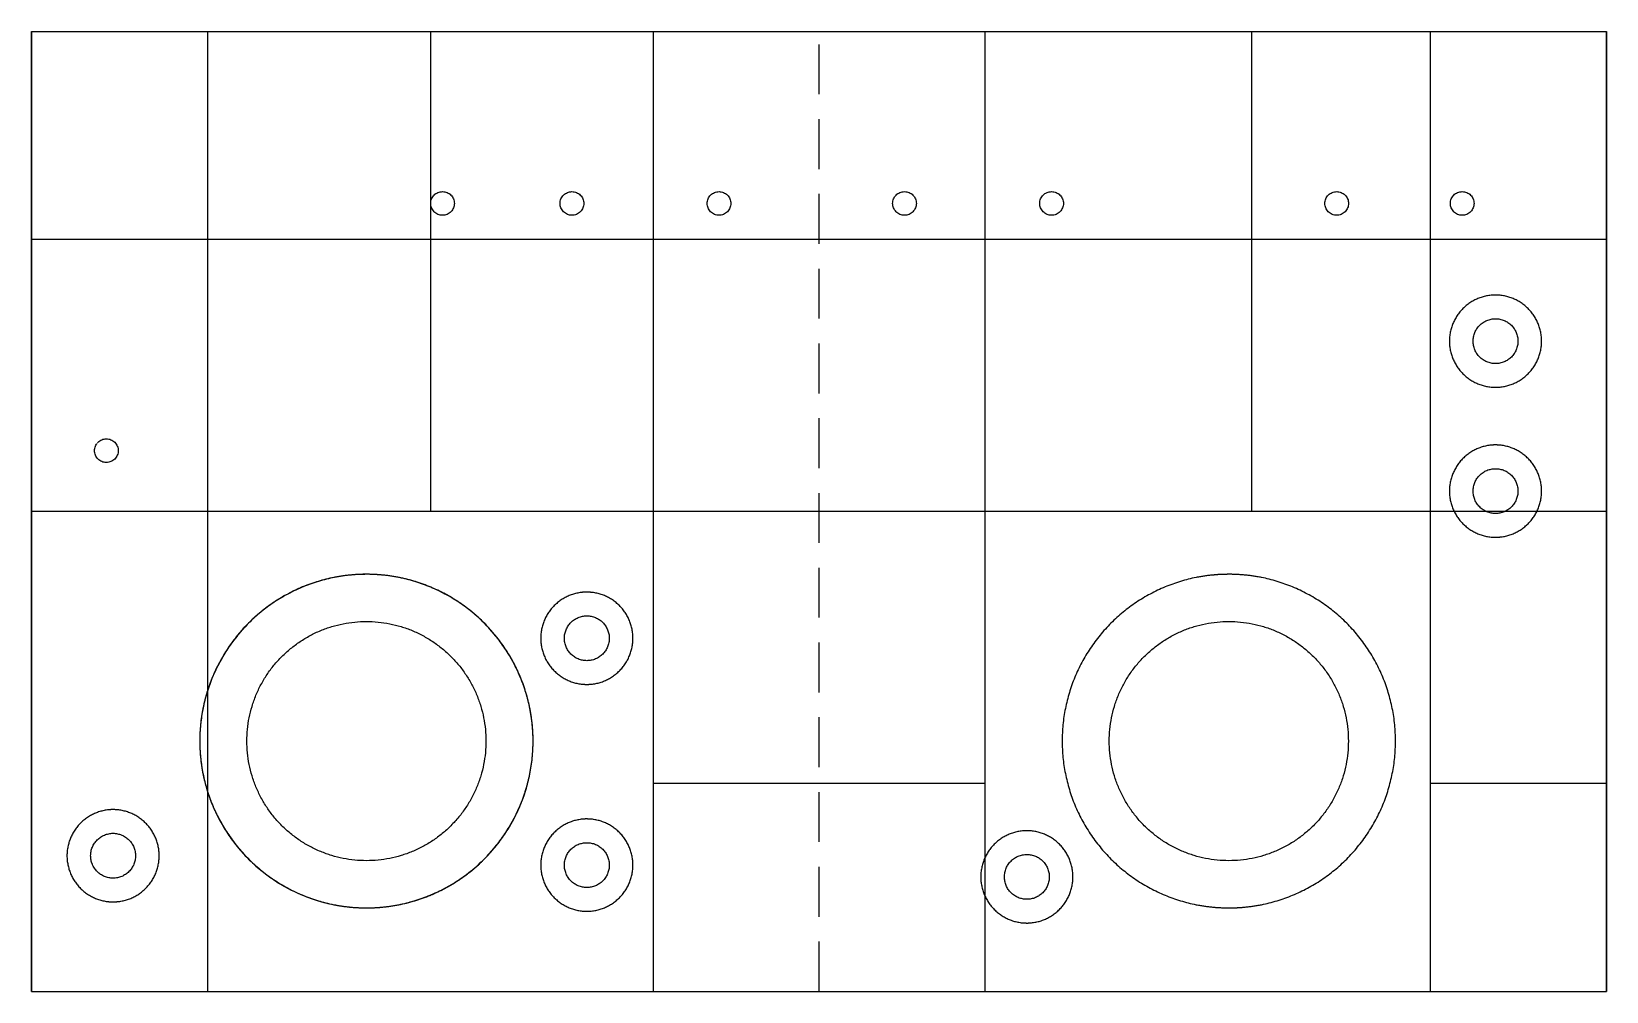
# Model space of a CAD drawing. Header units: millimetres. Extents: x 137 to 337, y 181 to 303.
import ezdxf

# ---------------------------------------------------------------- set-up
doc = ezdxf.new("R2010")
doc.units = ezdxf.units.MM
doc.linetypes.add('DASHED2', pattern=[9.525, 6.35, -3.175])

msp = doc.modelspace()

# ---------------------------------------------------------------- linework, layer by layer
at = {"color": 7, "linetype": 'Continuous', "lineweight": 25}
for p, q in [((136.67, 303.33), (136.67, 230.88)), ((136.67, 230.88), (136.67, 303.33)), ((159.17, 277.46), (159.17, 303.33)), ((187.54, 303.33), (187.54, 242.18)), ((215.92, 303.33), (215.92, 181.03)), ((258.22, 303.33), (258.22, 181.03)), ((292.22, 303.33), (292.22, 242.18)), ((314.97, 303.33), (314.97, 181.03)), ((337.47, 181.03), (337.47, 303.33)), ((337.47, 303.33), (337.47, 181.03)), ((136.67, 276.83), (136.67, 282.83)), ((337.47, 282.83), (337.47, 276.83)), ((159.17, 181.03), (159.17, 277.46)), ((337.47, 276.83), (136.67, 276.83)), ((337.47, 248.18), (337.47, 242.18)), ((337.47, 242.18), (136.67, 242.18)), ((136.67, 230.88), (136.67, 181.03)), ((136.67, 181.03), (136.67, 230.88)), ((136.67, 207.53), (136.67, 213.53)), ((337.47, 213.53), (337.47, 207.53)), ((258.22, 207.53), (215.92, 207.53)), ((337.47, 207.53), (314.97, 207.53))]:
    msp.add_line(p, q, dxfattribs=at)
for p, q in [((136.67, 303.33), (337.47, 303.33)), ((136.67, 181.03), (337.47, 181.03))]:
    msp.add_line(p, q)
at = {"color": 7, "linetype": 'DASHED2', "lineweight": 25}
msp.add_line((237.07, 181.03), (237.07, 303.33), dxfattribs=at)
at = {"color": 7, "linetype": 'Continuous', "lineweight": 25}
for points, knots in [([(189.07, 279.92), (188.97, 279.92), (188.87, 279.93), (188.68, 279.97), (188.58, 279.99), (188.4, 280.07), (188.31, 280.12), (188.15, 280.23), (188.07, 280.29), (187.93, 280.43), (187.87, 280.51), (187.76, 280.67), (187.71, 280.76), (187.64, 280.94), (187.61, 281.03), (187.57, 281.23), (187.56, 281.33), (187.56, 281.52), (187.57, 281.62), (187.61, 281.82), (187.64, 281.91), (187.71, 282.09), (187.76, 282.18), (187.87, 282.35), (187.93, 282.42), (188.07, 282.56), (188.15, 282.62), (188.31, 282.73), (188.4, 282.78), (188.58, 282.86), (188.68, 282.89), (188.87, 282.92), (188.97, 282.93), (189.07, 282.93)], [0, 0, 0, 0, 0.0625, 0.0625, 0.125, 0.125, 0.1875, 0.1875, 0.25, 0.25, 0.3125, 0.3125, 0.375, 0.375, 0.4375, 0.4375, 0.5, 0.5, 0.5625, 0.5625, 0.625, 0.625, 0.6875, 0.6875, 0.75, 0.75, 0.8125, 0.8125, 0.875, 0.875, 0.9375, 0.9375, 1, 1, 1, 1]), ([(189.07, 282.93), (189.17, 282.93), (189.27, 282.92), (189.46, 282.89), (189.56, 282.86), (189.74, 282.78), (189.82, 282.73), (189.99, 282.62), (190.07, 282.56), (190.21, 282.42), (190.27, 282.35), (190.38, 282.18), (190.42, 282.09), (190.5, 281.91), (190.53, 281.82), (190.57, 281.62), (190.58, 281.52), (190.58, 281.33), (190.57, 281.23), (190.53, 281.03), (190.5, 280.94), (190.42, 280.76), (190.38, 280.67), (190.27, 280.51), (190.21, 280.43), (190.07, 280.29), (189.99, 280.23), (189.82, 280.12), (189.74, 280.07), (189.56, 279.99), (189.46, 279.97), (189.27, 279.93), (189.17, 279.92), (189.07, 279.92)], [0, 0, 0, 0, 0.0625, 0.0625, 0.125, 0.125, 0.1875, 0.1875, 0.25, 0.25, 0.3125, 0.3125, 0.375, 0.375, 0.4375, 0.4375, 0.5, 0.5, 0.5625, 0.5625, 0.625, 0.625, 0.6875, 0.6875, 0.75, 0.75, 0.8125, 0.8125, 0.875, 0.875, 0.9375, 0.9375, 1, 1, 1, 1]), ([(205.57, 279.92), (205.47, 279.92), (205.37, 279.93), (205.18, 279.97), (205.08, 279.99), (204.9, 280.07), (204.81, 280.12), (204.65, 280.23), (204.57, 280.29), (204.43, 280.43), (204.37, 280.51), (204.26, 280.67), (204.21, 280.76), (204.14, 280.94), (204.11, 281.03), (204.07, 281.23), (204.06, 281.33), (204.06, 281.52), (204.07, 281.62), (204.11, 281.82), (204.14, 281.91), (204.21, 282.09), (204.26, 282.18), (204.37, 282.35), (204.43, 282.42), (204.57, 282.56), (204.65, 282.62), (204.81, 282.73), (204.9, 282.78), (205.08, 282.86), (205.18, 282.89), (205.37, 282.92), (205.47, 282.93), (205.57, 282.93)], [0, 0, 0, 0, 0.0625, 0.0625, 0.125, 0.125, 0.1875, 0.1875, 0.25, 0.25, 0.3125, 0.3125, 0.375, 0.375, 0.4375, 0.4375, 0.5, 0.5, 0.5625, 0.5625, 0.625, 0.625, 0.6875, 0.6875, 0.75, 0.75, 0.8125, 0.8125, 0.875, 0.875, 0.9375, 0.9375, 1, 1, 1, 1]), ([(205.57, 282.93), (205.67, 282.93), (205.77, 282.92), (205.96, 282.89), (206.06, 282.86), (206.24, 282.78), (206.32, 282.73), (206.49, 282.62), (206.57, 282.56), (206.71, 282.42), (206.77, 282.35), (206.88, 282.18), (206.92, 282.09), (207, 281.91), (207.03, 281.82), (207.07, 281.62), (207.08, 281.52), (207.08, 281.33), (207.07, 281.23), (207.03, 281.03), (207, 280.94), (206.92, 280.76), (206.88, 280.67), (206.77, 280.51), (206.71, 280.43), (206.57, 280.29), (206.49, 280.23), (206.32, 280.12), (206.24, 280.07), (206.06, 279.99), (205.96, 279.97), (205.77, 279.93), (205.67, 279.92), (205.57, 279.92)], [0, 0, 0, 0, 0.0625, 0.0625, 0.125, 0.125, 0.1875, 0.1875, 0.25, 0.25, 0.3125, 0.3125, 0.375, 0.375, 0.4375, 0.4375, 0.5, 0.5, 0.5625, 0.5625, 0.625, 0.625, 0.6875, 0.6875, 0.75, 0.75, 0.8125, 0.8125, 0.875, 0.875, 0.9375, 0.9375, 1, 1, 1, 1]), ([(224.32, 279.92), (224.22, 279.92), (224.12, 279.93), (223.93, 279.97), (223.83, 279.99), (223.65, 280.07), (223.56, 280.12), (223.4, 280.23), (223.32, 280.29), (223.18, 280.43), (223.12, 280.51), (223.01, 280.67), (222.96, 280.76), (222.89, 280.94), (222.86, 281.03), (222.82, 281.23), (222.81, 281.33), (222.81, 281.52), (222.82, 281.62), (222.86, 281.82), (222.89, 281.91), (222.96, 282.09), (223.01, 282.18), (223.12, 282.35), (223.18, 282.42), (223.32, 282.56), (223.4, 282.62), (223.56, 282.73), (223.65, 282.78), (223.83, 282.86), (223.93, 282.89), (224.12, 282.92), (224.22, 282.93), (224.32, 282.93)], [0, 0, 0, 0, 0.0625, 0.0625, 0.125, 0.125, 0.1875, 0.1875, 0.25, 0.25, 0.3125, 0.3125, 0.375, 0.375, 0.4375, 0.4375, 0.5, 0.5, 0.5625, 0.5625, 0.625, 0.625, 0.6875, 0.6875, 0.75, 0.75, 0.8125, 0.8125, 0.875, 0.875, 0.9375, 0.9375, 1, 1, 1, 1]), ([(224.32, 282.93), (224.42, 282.93), (224.52, 282.92), (224.71, 282.89), (224.81, 282.86), (224.99, 282.78), (225.07, 282.73), (225.24, 282.62), (225.32, 282.56), (225.46, 282.42), (225.52, 282.35), (225.63, 282.18), (225.67, 282.09), (225.75, 281.91), (225.78, 281.82), (225.82, 281.62), (225.83, 281.52), (225.83, 281.33), (225.82, 281.23), (225.78, 281.03), (225.75, 280.94), (225.67, 280.76), (225.63, 280.67), (225.52, 280.51), (225.46, 280.43), (225.32, 280.29), (225.24, 280.23), (225.07, 280.12), (224.99, 280.07), (224.81, 279.99), (224.71, 279.97), (224.52, 279.93), (224.42, 279.92), (224.32, 279.92)], [0, 0, 0, 0, 0.0625, 0.0625, 0.125, 0.125, 0.1875, 0.1875, 0.25, 0.25, 0.3125, 0.3125, 0.375, 0.375, 0.4375, 0.4375, 0.5, 0.5, 0.5625, 0.5625, 0.625, 0.625, 0.6875, 0.6875, 0.75, 0.75, 0.8125, 0.8125, 0.875, 0.875, 0.9375, 0.9375, 1, 1, 1, 1]), ([(247.97, 279.92), (247.87, 279.92), (247.77, 279.93), (247.58, 279.97), (247.48, 279.99), (247.3, 280.07), (247.21, 280.12), (247.05, 280.23), (246.97, 280.29), (246.83, 280.43), (246.77, 280.51), (246.66, 280.67), (246.61, 280.76), (246.54, 280.94), (246.51, 281.03), (246.47, 281.23), (246.46, 281.33), (246.46, 281.52), (246.47, 281.62), (246.51, 281.82), (246.54, 281.91), (246.61, 282.09), (246.66, 282.18), (246.77, 282.35), (246.83, 282.42), (246.97, 282.56), (247.05, 282.62), (247.21, 282.73), (247.3, 282.78), (247.48, 282.86), (247.58, 282.89), (247.77, 282.92), (247.87, 282.93), (247.97, 282.93)], [0, 0, 0, 0, 0.0625, 0.0625, 0.125, 0.125, 0.1875, 0.1875, 0.25, 0.25, 0.3125, 0.3125, 0.375, 0.375, 0.4375, 0.4375, 0.5, 0.5, 0.5625, 0.5625, 0.625, 0.625, 0.6875, 0.6875, 0.75, 0.75, 0.8125, 0.8125, 0.875, 0.875, 0.9375, 0.9375, 1, 1, 1, 1]), ([(247.97, 282.93), (248.07, 282.93), (248.17, 282.92), (248.36, 282.89), (248.46, 282.86), (248.64, 282.78), (248.72, 282.73), (248.89, 282.62), (248.97, 282.56), (249.11, 282.42), (249.17, 282.35), (249.28, 282.18), (249.32, 282.09), (249.4, 281.91), (249.43, 281.82), (249.47, 281.62), (249.48, 281.52), (249.48, 281.33), (249.47, 281.23), (249.43, 281.03), (249.4, 280.94), (249.32, 280.76), (249.28, 280.67), (249.17, 280.51), (249.11, 280.43), (248.97, 280.29), (248.89, 280.23), (248.72, 280.12), (248.64, 280.07), (248.46, 279.99), (248.36, 279.97), (248.17, 279.93), (248.07, 279.92), (247.97, 279.92)], [0, 0, 0, 0, 0.0625, 0.0625, 0.125, 0.125, 0.1875, 0.1875, 0.25, 0.25, 0.3125, 0.3125, 0.375, 0.375, 0.4375, 0.4375, 0.5, 0.5, 0.5625, 0.5625, 0.625, 0.625, 0.6875, 0.6875, 0.75, 0.75, 0.8125, 0.8125, 0.875, 0.875, 0.9375, 0.9375, 1, 1, 1, 1]), ([(266.72, 279.92), (266.62, 279.92), (266.52, 279.93), (266.33, 279.97), (266.23, 279.99), (266.05, 280.07), (265.96, 280.12), (265.8, 280.23), (265.72, 280.29), (265.58, 280.43), (265.52, 280.51), (265.41, 280.67), (265.36, 280.76), (265.29, 280.94), (265.26, 281.03), (265.22, 281.23), (265.21, 281.33), (265.21, 281.52), (265.22, 281.62), (265.26, 281.82), (265.29, 281.91), (265.36, 282.09), (265.41, 282.18), (265.52, 282.35), (265.58, 282.42), (265.72, 282.56), (265.8, 282.62), (265.96, 282.73), (266.05, 282.78), (266.23, 282.86), (266.33, 282.89), (266.52, 282.92), (266.62, 282.93), (266.72, 282.93)], [0, 0, 0, 0, 0.0625, 0.0625, 0.125, 0.125, 0.1875, 0.1875, 0.25, 0.25, 0.3125, 0.3125, 0.375, 0.375, 0.4375, 0.4375, 0.5, 0.5, 0.5625, 0.5625, 0.625, 0.625, 0.6875, 0.6875, 0.75, 0.75, 0.8125, 0.8125, 0.875, 0.875, 0.9375, 0.9375, 1, 1, 1, 1]), ([(266.72, 282.93), (266.82, 282.93), (266.92, 282.92), (267.11, 282.89), (267.21, 282.86), (267.39, 282.78), (267.47, 282.73), (267.64, 282.62), (267.72, 282.56), (267.86, 282.42), (267.92, 282.35), (268.03, 282.18), (268.07, 282.09), (268.15, 281.91), (268.18, 281.82), (268.22, 281.62), (268.23, 281.52), (268.23, 281.33), (268.22, 281.23), (268.18, 281.03), (268.15, 280.94), (268.07, 280.76), (268.03, 280.67), (267.92, 280.51), (267.86, 280.43), (267.72, 280.29), (267.64, 280.23), (267.47, 280.12), (267.39, 280.07), (267.21, 279.99), (267.11, 279.97), (266.92, 279.93), (266.82, 279.92), (266.72, 279.92)], [0, 0, 0, 0, 0.0625, 0.0625, 0.125, 0.125, 0.1875, 0.1875, 0.25, 0.25, 0.3125, 0.3125, 0.375, 0.375, 0.4375, 0.4375, 0.5, 0.5, 0.5625, 0.5625, 0.625, 0.625, 0.6875, 0.6875, 0.75, 0.75, 0.8125, 0.8125, 0.875, 0.875, 0.9375, 0.9375, 1, 1, 1, 1]), ([(303.07, 279.92), (302.97, 279.92), (302.87, 279.93), (302.68, 279.97), (302.58, 279.99), (302.4, 280.07), (302.31, 280.12), (302.15, 280.23), (302.07, 280.29), (301.93, 280.43), (301.87, 280.51), (301.76, 280.67), (301.71, 280.76), (301.64, 280.94), (301.61, 281.03), (301.57, 281.23), (301.56, 281.33), (301.56, 281.52), (301.57, 281.62), (301.61, 281.82), (301.64, 281.91), (301.71, 282.09), (301.76, 282.18), (301.87, 282.35), (301.93, 282.42), (302.07, 282.56), (302.15, 282.62), (302.31, 282.73), (302.4, 282.78), (302.58, 282.86), (302.68, 282.89), (302.87, 282.92), (302.97, 282.93), (303.07, 282.93)], [0, 0, 0, 0, 0.0625, 0.0625, 0.125, 0.125, 0.1875, 0.1875, 0.25, 0.25, 0.3125, 0.3125, 0.375, 0.375, 0.4375, 0.4375, 0.5, 0.5, 0.5625, 0.5625, 0.625, 0.625, 0.6875, 0.6875, 0.75, 0.75, 0.8125, 0.8125, 0.875, 0.875, 0.9375, 0.9375, 1, 1, 1, 1]), ([(303.07, 282.93), (303.17, 282.93), (303.27, 282.92), (303.46, 282.89), (303.56, 282.86), (303.74, 282.78), (303.82, 282.73), (303.99, 282.62), (304.07, 282.56), (304.21, 282.42), (304.27, 282.35), (304.38, 282.18), (304.42, 282.09), (304.5, 281.91), (304.53, 281.82), (304.57, 281.62), (304.58, 281.52), (304.58, 281.33), (304.57, 281.23), (304.53, 281.03), (304.5, 280.94), (304.42, 280.76), (304.38, 280.67), (304.27, 280.51), (304.21, 280.43), (304.07, 280.29), (303.99, 280.23), (303.82, 280.12), (303.74, 280.07), (303.56, 279.99), (303.46, 279.97), (303.27, 279.93), (303.17, 279.92), (303.07, 279.92)], [0, 0, 0, 0, 0.0625, 0.0625, 0.125, 0.125, 0.1875, 0.1875, 0.25, 0.25, 0.3125, 0.3125, 0.375, 0.375, 0.4375, 0.4375, 0.5, 0.5, 0.5625, 0.5625, 0.625, 0.625, 0.6875, 0.6875, 0.75, 0.75, 0.8125, 0.8125, 0.875, 0.875, 0.9375, 0.9375, 1, 1, 1, 1]), ([(319.07, 279.92), (318.97, 279.92), (318.87, 279.93), (318.68, 279.97), (318.58, 279.99), (318.4, 280.07), (318.31, 280.12), (318.15, 280.23), (318.07, 280.29), (317.93, 280.43), (317.87, 280.51), (317.76, 280.67), (317.71, 280.76), (317.64, 280.94), (317.61, 281.03), (317.57, 281.23), (317.56, 281.33), (317.56, 281.52), (317.57, 281.62), (317.61, 281.82), (317.64, 281.91), (317.71, 282.09), (317.76, 282.18), (317.87, 282.35), (317.93, 282.42), (318.07, 282.56), (318.15, 282.62), (318.31, 282.73), (318.4, 282.78), (318.58, 282.86), (318.68, 282.89), (318.87, 282.92), (318.97, 282.93), (319.07, 282.93)], [0, 0, 0, 0, 0.0625, 0.0625, 0.125, 0.125, 0.1875, 0.1875, 0.25, 0.25, 0.3125, 0.3125, 0.375, 0.375, 0.4375, 0.4375, 0.5, 0.5, 0.5625, 0.5625, 0.625, 0.625, 0.6875, 0.6875, 0.75, 0.75, 0.8125, 0.8125, 0.875, 0.875, 0.9375, 0.9375, 1, 1, 1, 1]), ([(319.07, 282.93), (319.17, 282.93), (319.27, 282.92), (319.46, 282.89), (319.56, 282.86), (319.74, 282.78), (319.82, 282.73), (319.99, 282.62), (320.07, 282.56), (320.21, 282.42), (320.27, 282.35), (320.38, 282.18), (320.42, 282.09), (320.5, 281.91), (320.53, 281.82), (320.57, 281.62), (320.58, 281.52), (320.58, 281.33), (320.57, 281.23), (320.53, 281.03), (320.5, 280.94), (320.42, 280.76), (320.38, 280.67), (320.27, 280.51), (320.21, 280.43), (320.07, 280.29), (319.99, 280.23), (319.82, 280.12), (319.74, 280.07), (319.56, 279.99), (319.46, 279.97), (319.27, 279.93), (319.17, 279.92), (319.07, 279.92)], [0, 0, 0, 0, 0.0625, 0.0625, 0.125, 0.125, 0.1875, 0.1875, 0.25, 0.25, 0.3125, 0.3125, 0.375, 0.375, 0.4375, 0.4375, 0.5, 0.5, 0.5625, 0.5625, 0.625, 0.625, 0.6875, 0.6875, 0.75, 0.75, 0.8125, 0.8125, 0.875, 0.875, 0.9375, 0.9375, 1, 1, 1, 1]), ([(323.32, 269.75), (323.3, 269.75), (323.27, 269.75), (323.21, 269.75), (323.16, 269.75), (323.11, 269.75), (323.06, 269.75), (323, 269.74), (322.95, 269.74), (322.9, 269.74), (322.85, 269.73), (322.8, 269.73), (322.67, 269.72), (322.46, 269.69), (322.17, 269.64), (321.89, 269.58), (321.61, 269.5), (321.34, 269.41), (320.98, 269.27), (320.55, 269.07), (320.05, 268.77), (319.59, 268.42), (319.16, 268.04), (318.77, 267.61), (318.43, 267.15), (318.13, 266.65), (317.88, 266.13), (317.69, 265.58), (317.55, 265.02), (317.46, 264.45), (317.43, 263.88), (317.46, 263.3), (317.55, 262.73), (317.69, 262.17), (317.88, 261.62), (318.13, 261.1), (318.43, 260.61), (318.77, 260.14), (319.16, 259.72), (319.59, 259.33), (320.05, 258.98), (320.55, 258.69), (320.98, 258.48), (321.34, 258.34), (321.61, 258.25), (321.89, 258.17), (322.17, 258.11), (322.46, 258.06), (322.68, 258.03), (322.84, 258.02), (322.93, 258.01), (323.03, 258.01), (323.13, 258), (323.22, 258), (323.29, 258), (323.32, 258)], [0, 0, 0, 0, 0.0028434, 0.0056858, 0.0085274, 0.0113685, 0.0142093, 0.0170499, 0.0198907, 0.0227319, 0.0255737, 0.0284163, 0.0312599, 0.0468876, 0.0625168, 0.0781445, 0.0937737, 0.1094014, 0.1250306, 0.156278, 0.1875255, 0.218773, 0.2500204, 0.2812679, 0.3125154, 0.3437628, 0.3750103, 0.4062577, 0.4375052, 0.4687527, 0.5000001, 0.5312476, 0.562495, 0.5937425, 0.62499, 0.6562374, 0.6874849, 0.7187324, 0.7499798, 0.7812273, 0.8124747, 0.8437222, 0.8749697, 0.8905974, 0.9062265, 0.9218543, 0.9374834, 0.9531112, 0.9687403, 0.9739524, 0.9791618, 0.9843698, 0.9895779, 0.9947875, 1, 1, 1, 1]), ([(323.32, 269.75), (323.3, 269.75), (323.27, 269.75), (323.21, 269.75), (323.16, 269.75), (323.11, 269.75), (323.06, 269.75), (323, 269.74), (322.95, 269.74), (322.9, 269.74), (322.85, 269.73), (322.8, 269.73), (322.67, 269.72), (322.46, 269.69), (322.17, 269.64), (321.89, 269.58), (321.61, 269.5), (321.34, 269.41), (320.98, 269.27), (320.55, 269.07), (320.05, 268.77), (319.59, 268.42), (319.16, 268.04), (318.77, 267.61), (318.43, 267.15), (318.13, 266.65), (317.88, 266.13), (317.69, 265.58), (317.55, 265.02), (317.46, 264.45), (317.43, 263.88), (317.46, 263.3), (317.55, 262.73), (317.69, 262.17), (317.88, 261.62), (318.13, 261.1), (318.43, 260.61), (318.77, 260.14), (319.16, 259.72), (319.59, 259.33), (320.05, 258.98), (320.55, 258.69), (320.98, 258.48), (321.34, 258.34), (321.61, 258.25), (321.89, 258.17), (322.17, 258.11), (322.46, 258.06), (322.68, 258.03), (322.84, 258.02), (322.93, 258.01), (323.03, 258.01), (323.13, 258), (323.22, 258), (323.29, 258), (323.32, 258)], [0, 0, 0, 0, 0.002843, 0.005686, 0.008527, 0.011368, 0.014209, 0.01705, 0.019891, 0.022732, 0.025574, 0.028416, 0.03126, 0.046888, 0.062517, 0.078145, 0.093774, 0.109401, 0.125031, 0.156278, 0.187526, 0.218773, 0.25002, 0.281268, 0.312515, 0.343763, 0.37501, 0.406258, 0.437505, 0.468753, 0.5, 0.531248, 0.562495, 0.593743, 0.62499, 0.656237, 0.687485, 0.718732, 0.74998, 0.781227, 0.812475, 0.843722, 0.87497, 0.890597, 0.906227, 0.921854, 0.937483, 0.953111, 0.96874, 0.973952, 0.979162, 0.98437, 0.989578, 0.994788, 1, 1, 1, 1]), ([(323.32, 258), (323.34, 258), (323.37, 258), (323.42, 258), (323.48, 258), (323.53, 258), (323.58, 258.01), (323.63, 258.01), (323.69, 258.01), (323.74, 258.02), (323.79, 258.02), (323.84, 258.02), (323.97, 258.04), (324.18, 258.06), (324.47, 258.11), (324.75, 258.17), (325.03, 258.25), (325.3, 258.34), (325.66, 258.48), (326.09, 258.69), (326.59, 258.98), (327.05, 259.33), (327.48, 259.72), (327.87, 260.14), (328.21, 260.61), (328.51, 261.1), (328.76, 261.62), (328.95, 262.17), (329.09, 262.73), (329.18, 263.3), (329.2, 263.88), (329.18, 264.45), (329.09, 265.02), (328.95, 265.58), (328.76, 266.13), (328.51, 266.65), (328.21, 267.15), (327.87, 267.61), (327.48, 268.04), (327.05, 268.42), (326.59, 268.77), (326.09, 269.07), (325.66, 269.27), (325.3, 269.41), (325.03, 269.5), (324.75, 269.58), (324.47, 269.64), (324.18, 269.69), (323.96, 269.72), (323.8, 269.73), (323.7, 269.74), (323.61, 269.74), (323.51, 269.75), (323.42, 269.75), (323.35, 269.75), (323.32, 269.75)], [0, 0, 0, 0, 0.002843, 0.005686, 0.008527, 0.011368, 0.014209, 0.01705, 0.019891, 0.022732, 0.025574, 0.028416, 0.03126, 0.046888, 0.062517, 0.078145, 0.093774, 0.109401, 0.125031, 0.156278, 0.187526, 0.218773, 0.25002, 0.281268, 0.312515, 0.343763, 0.37501, 0.406258, 0.437505, 0.468753, 0.5, 0.531248, 0.562495, 0.593743, 0.62499, 0.656237, 0.687485, 0.718732, 0.74998, 0.781227, 0.812475, 0.843722, 0.87497, 0.890597, 0.906227, 0.921854, 0.937483, 0.953111, 0.96874, 0.973952, 0.979162, 0.98437, 0.989578, 0.994788, 1, 1, 1, 1]), ([(323.32, 258), (323.34, 258), (323.37, 258), (323.42, 258), (323.48, 258), (323.53, 258), (323.58, 258.01), (323.63, 258.01), (323.69, 258.01), (323.74, 258.02), (323.79, 258.02), (323.84, 258.02), (323.97, 258.04), (324.18, 258.06), (324.47, 258.11), (324.75, 258.17), (325.03, 258.25), (325.3, 258.34), (325.66, 258.48), (326.09, 258.69), (326.59, 258.98), (327.05, 259.33), (327.48, 259.72), (327.87, 260.14), (328.21, 260.61), (328.51, 261.1), (328.76, 261.62), (328.95, 262.17), (329.09, 262.73), (329.18, 263.3), (329.2, 263.88), (329.18, 264.45), (329.09, 265.02), (328.95, 265.58), (328.76, 266.13), (328.51, 266.65), (328.21, 267.15), (327.87, 267.61), (327.48, 268.04), (327.05, 268.42), (326.59, 268.77), (326.09, 269.07), (325.66, 269.27), (325.3, 269.41), (325.03, 269.5), (324.75, 269.58), (324.47, 269.64), (324.18, 269.69), (323.96, 269.72), (323.8, 269.73), (323.7, 269.74), (323.61, 269.74), (323.51, 269.75), (323.42, 269.75), (323.35, 269.75), (323.32, 269.75)], [0, 0, 0, 0, 0.002843, 0.005686, 0.008527, 0.011368, 0.014209, 0.01705, 0.019891, 0.022732, 0.025574, 0.028416, 0.03126, 0.046888, 0.062517, 0.078145, 0.093774, 0.109401, 0.125031, 0.156278, 0.187526, 0.218773, 0.25002, 0.281268, 0.312515, 0.343763, 0.37501, 0.406258, 0.437505, 0.468753, 0.5, 0.531248, 0.562495, 0.593743, 0.62499, 0.656237, 0.687485, 0.718732, 0.74998, 0.781227, 0.812475, 0.843722, 0.87497, 0.890597, 0.906227, 0.921854, 0.937483, 0.953111, 0.96874, 0.973952, 0.979162, 0.98437, 0.989578, 0.994788, 1, 1, 1, 1]), ([(323.32, 261.02), (323.13, 261.02), (322.95, 261.04), (322.58, 261.11), (322.4, 261.16), (322.05, 261.31), (321.89, 261.4), (321.58, 261.6), (321.43, 261.72), (321.17, 261.99), (321.05, 262.13), (320.84, 262.44), (320.75, 262.61), (320.61, 262.96), (320.55, 263.14), (320.48, 263.5), (320.46, 263.69), (320.46, 264.06), (320.48, 264.25), (320.55, 264.62), (320.61, 264.8), (320.75, 265.14), (320.84, 265.31), (321.05, 265.62), (321.17, 265.76), (321.43, 266.03), (321.58, 266.15), (321.89, 266.36), (322.05, 266.44), (322.4, 266.59), (322.58, 266.64), (322.95, 266.72), (323.13, 266.73), (323.32, 266.73)], [0, 0, 0, 0, 0.0625, 0.0625, 0.125, 0.125, 0.1875, 0.1875, 0.25, 0.25, 0.3125, 0.3125, 0.375, 0.375, 0.4375, 0.4375, 0.5, 0.5, 0.5625, 0.5625, 0.625, 0.625, 0.6875, 0.6875, 0.75, 0.75, 0.8125, 0.8125, 0.875, 0.875, 0.9375, 0.9375, 1, 1, 1, 1]), ([(323.32, 266.73), (323.51, 266.73), (323.69, 266.72), (324.06, 266.64), (324.24, 266.59), (324.59, 266.44), (324.75, 266.36), (325.06, 266.15), (325.21, 266.03), (325.47, 265.76), (325.59, 265.62), (325.8, 265.31), (325.89, 265.14), (326.03, 264.8), (326.09, 264.62), (326.16, 264.25), (326.18, 264.06), (326.18, 263.69), (326.16, 263.5), (326.09, 263.14), (326.03, 262.96), (325.89, 262.61), (325.8, 262.44), (325.59, 262.13), (325.47, 261.99), (325.21, 261.72), (325.06, 261.6), (324.75, 261.4), (324.59, 261.31), (324.24, 261.16), (324.06, 261.11), (323.69, 261.04), (323.51, 261.02), (323.32, 261.02)], [0, 0, 0, 0, 0.0625, 0.0625, 0.125, 0.125, 0.1875, 0.1875, 0.25, 0.25, 0.3125, 0.3125, 0.375, 0.375, 0.4375, 0.4375, 0.5, 0.5, 0.5625, 0.5625, 0.625, 0.625, 0.6875, 0.6875, 0.75, 0.75, 0.8125, 0.8125, 0.875, 0.875, 0.9375, 0.9375, 1, 1, 1, 1]), ([(145.07, 250.89), (145.1, 250.93), (145.18, 251.04), (145.38, 251.19), (145.64, 251.33), (145.92, 251.42), (146.12, 251.43), (146.22, 251.43)], [0, 0, 0, 0, 0.100359, 0.325269, 0.550179, 0.77509, 1, 1, 1, 1]), ([(146.22, 251.43), (146.32, 251.43), (146.42, 251.42), (146.61, 251.39), (146.71, 251.36), (146.89, 251.28), (146.97, 251.23), (147.14, 251.12), (147.22, 251.06), (147.36, 250.92), (147.42, 250.85), (147.53, 250.68), (147.57, 250.59), (147.65, 250.41), (147.68, 250.32), (147.72, 250.12), (147.73, 250.02), (147.73, 249.83), (147.72, 249.73), (147.68, 249.53), (147.65, 249.44), (147.57, 249.26), (147.53, 249.17), (147.42, 249.01), (147.36, 248.93), (147.22, 248.79), (147.14, 248.73), (146.97, 248.62), (146.89, 248.57), (146.71, 248.49), (146.61, 248.47), (146.42, 248.43), (146.32, 248.42), (146.22, 248.42)], [0, 0, 0, 0, 0.0625, 0.0625, 0.125, 0.125, 0.1875, 0.1875, 0.25, 0.25, 0.3125, 0.3125, 0.375, 0.375, 0.4375, 0.4375, 0.5, 0.5, 0.5625, 0.5625, 0.625, 0.625, 0.6875, 0.6875, 0.75, 0.75, 0.8125, 0.8125, 0.875, 0.875, 0.9375, 0.9375, 1, 1, 1, 1]), ([(146.22, 248.42), (146.12, 248.42), (145.92, 248.43), (145.64, 248.52), (145.38, 248.66), (145.15, 248.85), (144.96, 249.08), (144.82, 249.35), (144.73, 249.63), (144.7, 249.93), (144.73, 250.22), (144.82, 250.5), (144.91, 250.69), (144.97, 250.77), (144.98, 250.78)], [0, 0, 0, 0, 0.09047, 0.18094, 0.27141, 0.36188, 0.45235, 0.54282, 0.63329, 0.72376, 0.81423, 0.9047, 0.99517, 1, 1, 1, 1]), ([(323.32, 250.65), (323.3, 250.65), (323.27, 250.65), (323.21, 250.65), (323.16, 250.65), (323.11, 250.65), (323.06, 250.65), (323, 250.64), (322.95, 250.64), (322.9, 250.64), (322.85, 250.63), (322.8, 250.63), (322.67, 250.62), (322.46, 250.59), (322.17, 250.54), (321.89, 250.48), (321.61, 250.4), (321.34, 250.31), (320.98, 250.17), (320.55, 249.97), (320.05, 249.67), (319.59, 249.32), (319.16, 248.94), (318.77, 248.51), (318.43, 248.05), (318.13, 247.55), (317.88, 247.03), (317.69, 246.48), (317.55, 245.92), (317.46, 245.35), (317.43, 244.78), (317.46, 244.2), (317.55, 243.63), (317.69, 243.07), (317.88, 242.52), (318.13, 242), (318.43, 241.51), (318.77, 241.04), (319.16, 240.62), (319.59, 240.23), (320.05, 239.88), (320.55, 239.59), (320.98, 239.38), (321.34, 239.24), (321.61, 239.15), (321.89, 239.07), (322.17, 239.01), (322.46, 238.96), (322.68, 238.93), (322.84, 238.92), (322.93, 238.91), (323.03, 238.91), (323.13, 238.9), (323.22, 238.9), (323.29, 238.9), (323.32, 238.9)], [0, 0, 0, 0, 0.002843, 0.005686, 0.008527, 0.011368, 0.014209, 0.01705, 0.019891, 0.022732, 0.025574, 0.028416, 0.03126, 0.046888, 0.062517, 0.078145, 0.093774, 0.109401, 0.125031, 0.156278, 0.187526, 0.218773, 0.25002, 0.281268, 0.312515, 0.343763, 0.37501, 0.406258, 0.437505, 0.468753, 0.5, 0.531248, 0.562495, 0.593743, 0.62499, 0.656237, 0.687485, 0.718732, 0.74998, 0.781227, 0.812475, 0.843722, 0.87497, 0.890597, 0.906227, 0.921854, 0.937483, 0.953111, 0.96874, 0.973952, 0.979162, 0.98437, 0.989578, 0.994788, 1, 1, 1, 1]), ([(323.32, 250.65), (323.3, 250.65), (323.27, 250.65), (323.21, 250.65), (323.16, 250.65), (323.11, 250.65), (323.06, 250.65), (323, 250.64), (322.95, 250.64), (322.9, 250.64), (322.85, 250.63), (322.8, 250.63), (322.67, 250.62), (322.46, 250.59), (322.17, 250.54), (321.89, 250.48), (321.61, 250.4), (321.34, 250.31), (320.98, 250.17), (320.55, 249.97), (320.05, 249.67), (319.59, 249.32), (319.16, 248.94), (318.77, 248.51), (318.43, 248.05), (318.13, 247.55), (317.88, 247.03), (317.69, 246.48), (317.55, 245.92), (317.46, 245.35), (317.43, 244.78), (317.46, 244.2), (317.55, 243.63), (317.69, 243.07), (317.88, 242.52), (318.13, 242), (318.43, 241.51), (318.77, 241.04), (319.16, 240.62), (319.59, 240.23), (320.05, 239.88), (320.55, 239.59), (320.98, 239.38), (321.34, 239.24), (321.61, 239.15), (321.89, 239.07), (322.17, 239.01), (322.46, 238.96), (322.68, 238.93), (322.84, 238.92), (322.93, 238.91), (323.03, 238.91), (323.13, 238.9), (323.22, 238.9), (323.29, 238.9), (323.32, 238.9)], [0, 0, 0, 0, 0.0028434, 0.0056858, 0.0085274, 0.0113685, 0.0142093, 0.0170499, 0.0198907, 0.0227319, 0.0255737, 0.0284163, 0.0312599, 0.0468877, 0.0625168, 0.0781446, 0.0937737, 0.1094014, 0.1250306, 0.156278, 0.1875255, 0.218773, 0.2500204, 0.2812679, 0.3125154, 0.3437628, 0.3750103, 0.4062577, 0.4375052, 0.4687527, 0.5000001, 0.5312476, 0.562495, 0.5937425, 0.62499, 0.6562374, 0.6874849, 0.7187324, 0.7499798, 0.7812273, 0.8124747, 0.8437222, 0.8749697, 0.8905974, 0.9062265, 0.9218542, 0.9374834, 0.9531111, 0.9687403, 0.9739524, 0.9791617, 0.9843698, 0.9895779, 0.9947875, 1, 1, 1, 1]), ([(323.32, 238.9), (323.34, 238.9), (323.37, 238.9), (323.42, 238.9), (323.48, 238.9), (323.53, 238.9), (323.58, 238.91), (323.63, 238.91), (323.69, 238.91), (323.74, 238.92), (323.79, 238.92), (323.84, 238.92), (323.97, 238.94), (324.18, 238.96), (324.47, 239.01), (324.75, 239.07), (325.03, 239.15), (325.3, 239.24), (325.66, 239.38), (326.09, 239.59), (326.59, 239.88), (327.05, 240.23), (327.48, 240.62), (327.87, 241.04), (328.21, 241.51), (328.51, 242), (328.76, 242.52), (328.95, 243.07), (329.09, 243.63), (329.18, 244.2), (329.2, 244.78), (329.18, 245.35), (329.09, 245.92), (328.95, 246.48), (328.76, 247.03), (328.51, 247.55), (328.21, 248.05), (327.87, 248.51), (327.48, 248.94), (327.05, 249.32), (326.59, 249.67), (326.09, 249.97), (325.66, 250.17), (325.3, 250.31), (325.03, 250.4), (324.75, 250.48), (324.47, 250.54), (324.18, 250.59), (323.96, 250.62), (323.8, 250.63), (323.7, 250.64), (323.61, 250.64), (323.51, 250.65), (323.42, 250.65), (323.35, 250.65), (323.32, 250.65)], [0, 0, 0, 0, 0.002843, 0.005686, 0.008527, 0.011368, 0.014209, 0.01705, 0.019891, 0.022732, 0.025574, 0.028416, 0.03126, 0.046888, 0.062517, 0.078145, 0.093774, 0.109401, 0.125031, 0.156278, 0.187526, 0.218773, 0.25002, 0.281268, 0.312515, 0.343763, 0.37501, 0.406258, 0.437505, 0.468753, 0.5, 0.531248, 0.562495, 0.593743, 0.62499, 0.656237, 0.687485, 0.718732, 0.74998, 0.781227, 0.812475, 0.843722, 0.87497, 0.890597, 0.906227, 0.921854, 0.937483, 0.953111, 0.96874, 0.973952, 0.979162, 0.98437, 0.989578, 0.994788, 1, 1, 1, 1]), ([(323.32, 238.9), (323.34, 238.9), (323.37, 238.9), (323.42, 238.9), (323.48, 238.9), (323.53, 238.9), (323.58, 238.91), (323.63, 238.91), (323.69, 238.91), (323.74, 238.92), (323.79, 238.92), (323.84, 238.92), (323.97, 238.94), (324.18, 238.96), (324.47, 239.01), (324.75, 239.07), (325.03, 239.15), (325.3, 239.24), (325.66, 239.38), (326.09, 239.59), (326.59, 239.88), (327.05, 240.23), (327.48, 240.62), (327.87, 241.04), (328.21, 241.51), (328.51, 242), (328.76, 242.52), (328.95, 243.07), (329.09, 243.63), (329.18, 244.2), (329.2, 244.78), (329.18, 245.35), (329.09, 245.92), (328.95, 246.48), (328.76, 247.03), (328.51, 247.55), (328.21, 248.05), (327.87, 248.51), (327.48, 248.94), (327.05, 249.32), (326.59, 249.67), (326.09, 249.97), (325.66, 250.17), (325.3, 250.31), (325.03, 250.4), (324.75, 250.48), (324.47, 250.54), (324.18, 250.59), (323.96, 250.62), (323.8, 250.63), (323.7, 250.64), (323.61, 250.64), (323.51, 250.65), (323.42, 250.65), (323.35, 250.65), (323.32, 250.65)], [0, 0, 0, 0, 0.002843, 0.005686, 0.008527, 0.011368, 0.014209, 0.01705, 0.019891, 0.022732, 0.025574, 0.028416, 0.03126, 0.046888, 0.062517, 0.078145, 0.093774, 0.109401, 0.125031, 0.156278, 0.187526, 0.218773, 0.25002, 0.281268, 0.312515, 0.343763, 0.37501, 0.406258, 0.437505, 0.468753, 0.5, 0.531248, 0.562495, 0.593743, 0.62499, 0.656237, 0.687485, 0.718732, 0.74998, 0.781227, 0.812475, 0.843722, 0.87497, 0.890597, 0.906227, 0.921854, 0.937483, 0.953111, 0.96874, 0.973952, 0.979162, 0.98437, 0.989578, 0.994788, 1, 1, 1, 1]), ([(323.32, 241.92), (323.13, 241.92), (322.95, 241.94), (322.58, 242.01), (322.4, 242.06), (322.05, 242.21), (321.89, 242.3), (321.58, 242.5), (321.43, 242.62), (321.17, 242.89), (321.05, 243.03), (320.84, 243.34), (320.75, 243.51), (320.61, 243.86), (320.55, 244.04), (320.48, 244.4), (320.46, 244.59), (320.46, 244.96), (320.48, 245.15), (320.55, 245.52), (320.61, 245.7), (320.75, 246.04), (320.84, 246.21), (321.05, 246.52), (321.17, 246.66), (321.43, 246.93), (321.58, 247.05), (321.89, 247.26), (322.05, 247.34), (322.4, 247.49), (322.58, 247.54), (322.95, 247.62), (323.13, 247.63), (323.32, 247.63)], [0, 0, 0, 0, 0.0625, 0.0625, 0.125, 0.125, 0.1875, 0.1875, 0.25, 0.25, 0.3125, 0.3125, 0.375, 0.375, 0.4375, 0.4375, 0.5, 0.5, 0.5625, 0.5625, 0.625, 0.625, 0.6875, 0.6875, 0.75, 0.75, 0.8125, 0.8125, 0.875, 0.875, 0.9375, 0.9375, 1, 1, 1, 1]), ([(323.32, 247.63), (323.51, 247.63), (323.69, 247.62), (324.06, 247.54), (324.24, 247.49), (324.59, 247.34), (324.75, 247.26), (325.06, 247.05), (325.21, 246.93), (325.47, 246.66), (325.59, 246.52), (325.8, 246.21), (325.89, 246.04), (326.03, 245.7), (326.09, 245.52), (326.16, 245.15), (326.18, 244.96), (326.18, 244.59), (326.16, 244.4), (326.09, 244.04), (326.03, 243.86), (325.89, 243.51), (325.8, 243.34), (325.59, 243.03), (325.47, 242.89), (325.21, 242.62), (325.06, 242.5), (324.75, 242.3), (324.59, 242.21), (324.24, 242.06), (324.06, 242.01), (323.69, 241.94), (323.51, 241.92), (323.32, 241.92)], [0, 0, 0, 0, 0.0625, 0.0625, 0.125, 0.125, 0.1875, 0.1875, 0.25, 0.25, 0.3125, 0.3125, 0.375, 0.375, 0.4375, 0.4375, 0.5, 0.5, 0.5625, 0.5625, 0.625, 0.625, 0.6875, 0.6875, 0.75, 0.75, 0.8125, 0.8125, 0.875, 0.875, 0.9375, 0.9375, 1, 1, 1, 1]), ([(199.57, 219.52), (199.56, 219.55), (199.54, 219.62), (199.5, 219.72), (199.47, 219.82), (199.44, 219.92), (199.4, 220.02), (199.37, 220.11), (199.33, 220.21), (199.3, 220.31), (199.26, 220.41), (199.22, 220.5), (199.18, 220.6), (199.15, 220.7), (199.11, 220.8), (199.07, 220.89), (199.03, 220.99), (198.99, 221.09), (198.95, 221.18), (198.91, 221.28), (198.87, 221.37), (198.77, 221.6), (198.61, 221.95), (198.39, 222.42), (198.15, 222.88), (197.81, 223.49), (197.37, 224.24), (196.79, 225.11), (196.17, 225.95), (195.51, 226.76), (194.82, 227.53), (194.08, 228.27), (193.31, 228.97), (192.51, 229.64), (191.67, 230.26), (190.8, 230.85), (189.91, 231.39), (188.99, 231.88), (188.05, 232.33), (187.09, 232.73), (186.11, 233.09), (185.11, 233.39), (184.1, 233.65), (183.08, 233.86), (182.04, 234.02), (181.01, 234.12), (179.96, 234.18), (178.92, 234.18), (177.88, 234.13), (176.84, 234.03), (175.81, 233.88), (174.78, 233.68), (173.77, 233.43), (172.77, 233.13), (171.79, 232.79), (170.82, 232.39), (169.88, 231.95), (168.96, 231.46), (168.06, 230.93), (167.19, 230.35), (166.35, 229.73), (165.54, 229.07), (164.76, 228.37), (164.02, 227.64), (163.32, 226.87), (162.66, 226.06), (162.03, 225.23), (161.45, 224.36), (160.91, 223.47), (160.41, 222.55), (159.96, 221.61), (159.56, 220.65), (159.21, 219.66), (158.9, 218.67), (158.64, 217.66), (158.44, 216.63), (158.28, 215.6), (158.17, 214.56), (158.12, 213.52), (158.12, 212.48), (158.16, 211.44), (158.25, 210.57), (158.34, 209.88), (158.42, 209.37), (158.51, 208.85), (158.59, 208.45), (158.66, 208.16), (158.7, 207.97), (158.75, 207.79), (158.8, 207.6), (158.84, 207.42), (158.89, 207.24), (158.95, 207.06), (159, 206.87), (159.05, 206.69), (159.11, 206.51), (159.15, 206.39), (159.17, 206.33)], [0, 0, 0, 0, 0.001564, 0.003127, 0.00469, 0.006253, 0.007815, 0.009378, 0.01094, 0.012502, 0.014064, 0.015626, 0.017188, 0.01875, 0.020312, 0.021875, 0.023437, 0.025, 0.026563, 0.028126, 0.029689, 0.031253, 0.039068, 0.046879, 0.054689, 0.062505, 0.078129, 0.093754, 0.109379, 0.125004, 0.140629, 0.156254, 0.171878, 0.187503, 0.203128, 0.218753, 0.234378, 0.250003, 0.265627, 0.281252, 0.296877, 0.312502, 0.328127, 0.343752, 0.359376, 0.375001, 0.390626, 0.406251, 0.421876, 0.437501, 0.453125, 0.46875, 0.484375, 0.5, 0.515625, 0.53125, 0.546874, 0.562499, 0.578124, 0.593749, 0.609374, 0.624999, 0.640623, 0.656248, 0.671873, 0.687498, 0.703123, 0.718748, 0.734372, 0.749997, 0.765622, 0.781247, 0.796872, 0.812497, 0.828121, 0.843746, 0.859371, 0.874996, 0.890621, 0.906246, 0.92187, 0.937495, 0.94531, 0.953121, 0.960932, 0.968747, 0.97159, 0.974432, 0.977273, 0.980113, 0.982954, 0.985794, 0.988634, 0.991474, 0.994315, 0.997157, 1, 1, 1, 1]), ([(179.37, 234.18), (179.33, 234.18), (179.26, 234.18), (179.16, 234.17), (179.06, 234.17), (178.95, 234.17), (178.85, 234.17), (178.74, 234.17), (178.64, 234.16), (178.53, 234.16), (178.43, 234.16), (178.33, 234.15), (178.22, 234.15), (178.12, 234.14), (178.01, 234.13), (177.91, 234.13), (177.81, 234.12), (177.7, 234.11), (177.6, 234.1), (177.49, 234.09), (177.39, 234.08), (177.15, 234.06), (176.77, 234.02), (176.25, 233.95), (175.74, 233.87), (175.05, 233.74), (174.2, 233.55), (173.2, 233.27), (172.21, 232.94), (171.23, 232.57), (170.28, 232.14), (169.35, 231.67), (168.44, 231.16), (167.56, 230.6), (166.71, 230), (165.88, 229.36), (165.09, 228.68), (164.34, 227.96), (163.62, 227.2), (162.94, 226.41), (162.29, 225.59), (161.69, 224.74), (161.14, 223.86), (160.62, 222.95), (160.15, 222.02), (159.73, 221.06), (159.35, 220.09), (159.03, 219.1), (158.75, 218.09), (158.52, 217.07), (158.34, 216.05), (158.21, 215.01), (158.14, 213.97), (158.11, 212.93), (158.14, 211.88), (158.21, 210.84), (158.34, 209.81), (158.52, 208.78), (158.75, 207.76), (159.03, 206.75), (159.35, 205.76), (159.73, 204.79), (160.15, 203.84), (160.62, 202.9), (161.14, 202), (161.69, 201.12), (162.29, 200.26), (162.94, 199.44), (163.62, 198.65), (164.34, 197.89), (165.09, 197.17), (165.88, 196.49), (166.71, 195.85), (167.56, 195.25), (168.44, 194.69), (169.35, 194.18), (170.28, 193.71), (171.23, 193.29), (172.21, 192.91), (173.2, 192.58), (174.2, 192.3), (175.05, 192.11), (175.74, 191.99), (176.25, 191.9), (176.77, 191.83), (177.18, 191.79), (177.48, 191.76), (177.66, 191.74), (177.85, 191.73), (178.04, 191.72), (178.23, 191.71), (178.42, 191.7), (178.61, 191.69), (178.8, 191.68), (178.99, 191.68), (179.18, 191.68), (179.31, 191.68), (179.37, 191.68)], [0, 0, 0, 0, 0.001564, 0.003127, 0.00469, 0.006253, 0.007815, 0.009378, 0.01094, 0.012502, 0.014064, 0.015626, 0.017188, 0.01875, 0.020312, 0.021875, 0.023437, 0.025, 0.026563, 0.028126, 0.029689, 0.031253, 0.039068, 0.046879, 0.054689, 0.062505, 0.078129, 0.093754, 0.109379, 0.125004, 0.140629, 0.156254, 0.171878, 0.187503, 0.203128, 0.218753, 0.234378, 0.250003, 0.265627, 0.281252, 0.296877, 0.312502, 0.328127, 0.343752, 0.359376, 0.375001, 0.390626, 0.406251, 0.421876, 0.437501, 0.453125, 0.46875, 0.484375, 0.5, 0.515625, 0.53125, 0.546874, 0.562499, 0.578124, 0.593749, 0.609374, 0.624999, 0.640623, 0.656248, 0.671873, 0.687498, 0.703123, 0.718748, 0.734372, 0.749997, 0.765622, 0.781247, 0.796872, 0.812497, 0.828121, 0.843746, 0.859371, 0.874996, 0.890621, 0.906246, 0.92187, 0.937495, 0.94531, 0.953121, 0.960932, 0.968747, 0.97159, 0.974432, 0.977273, 0.980113, 0.982954, 0.985794, 0.988634, 0.991474, 0.994315, 0.997157, 1, 1, 1, 1]), ([(179.37, 191.68), (179.4, 191.68), (179.47, 191.68), (179.58, 191.68), (179.68, 191.68), (179.79, 191.68), (179.89, 191.68), (180, 191.69), (180.1, 191.69), (180.2, 191.69), (180.31, 191.7), (180.41, 191.7), (180.52, 191.71), (180.62, 191.71), (180.72, 191.72), (180.83, 191.73), (180.93, 191.73), (181.04, 191.74), (181.14, 191.75), (181.24, 191.76), (181.35, 191.77), (181.59, 191.79), (181.97, 191.83), (182.49, 191.9), (183, 191.99), (183.69, 192.11), (184.53, 192.3), (185.54, 192.58), (186.53, 192.91), (187.5, 193.29), (188.46, 193.71), (189.39, 194.18), (190.3, 194.69), (191.18, 195.25), (192.03, 195.85), (192.86, 196.49), (193.65, 197.17), (194.4, 197.89), (195.12, 198.65), (195.8, 199.44), (196.44, 200.26), (197.04, 201.12), (197.6, 202), (198.12, 202.9), (198.59, 203.84), (199.01, 204.79), (199.39, 205.76), (199.71, 206.75), (199.99, 207.76), (200.22, 208.78), (200.4, 209.81), (200.53, 210.84), (200.6, 211.88), (200.63, 212.93), (200.6, 213.97), (200.53, 215.01), (200.4, 216.05), (200.22, 217.07), (199.99, 218.09), (199.71, 219.1), (199.39, 220.09), (199.01, 221.06), (198.59, 222.02), (198.12, 222.95), (197.6, 223.86), (197.04, 224.74), (196.44, 225.59), (195.8, 226.41), (195.12, 227.2), (194.4, 227.96), (193.65, 228.68), (192.86, 229.36), (192.03, 230), (191.18, 230.6), (190.3, 231.16), (189.39, 231.67), (188.46, 232.14), (187.5, 232.57), (186.53, 232.94), (185.54, 233.27), (184.53, 233.55), (183.69, 233.74), (183, 233.87), (182.49, 233.95), (181.97, 234.02), (181.56, 234.06), (181.26, 234.09), (181.07, 234.11), (180.89, 234.12), (180.7, 234.13), (180.51, 234.15), (180.32, 234.16), (180.13, 234.16), (179.94, 234.17), (179.75, 234.17), (179.56, 234.18), (179.43, 234.18), (179.37, 234.18)], [0, 0, 0, 0, 0.001564, 0.003127, 0.00469, 0.006253, 0.007815, 0.009378, 0.01094, 0.012502, 0.014064, 0.015626, 0.017188, 0.01875, 0.020312, 0.021875, 0.023437, 0.025, 0.026563, 0.028126, 0.029689, 0.031253, 0.039068, 0.046879, 0.054689, 0.062505, 0.078129, 0.093754, 0.109379, 0.125004, 0.140629, 0.156254, 0.171878, 0.187503, 0.203128, 0.218753, 0.234378, 0.250003, 0.265627, 0.281252, 0.296877, 0.312502, 0.328127, 0.343752, 0.359376, 0.375001, 0.390626, 0.406251, 0.421876, 0.437501, 0.453125, 0.46875, 0.484375, 0.5, 0.515625, 0.53125, 0.546874, 0.562499, 0.578124, 0.593749, 0.609374, 0.624999, 0.640623, 0.656248, 0.671873, 0.687498, 0.703123, 0.718748, 0.734372, 0.749997, 0.765622, 0.781247, 0.796872, 0.812497, 0.828121, 0.843746, 0.859371, 0.874996, 0.890621, 0.906246, 0.92187, 0.937495, 0.94531, 0.953121, 0.960932, 0.968747, 0.97159, 0.974432, 0.977273, 0.980113, 0.982954, 0.985794, 0.988634, 0.991474, 0.994315, 0.997157, 1, 1, 1, 1]), ([(289.32, 234.18), (289.28, 234.18), (289.21, 234.18), (289.11, 234.17), (289.01, 234.17), (288.9, 234.17), (288.8, 234.17), (288.69, 234.17), (288.59, 234.16), (288.48, 234.16), (288.38, 234.16), (288.28, 234.15), (288.17, 234.15), (288.07, 234.14), (287.96, 234.13), (287.86, 234.13), (287.76, 234.12), (287.65, 234.11), (287.55, 234.1), (287.44, 234.09), (287.34, 234.08), (287.1, 234.06), (286.72, 234.02), (286.2, 233.95), (285.69, 233.87), (285, 233.74), (284.15, 233.55), (283.15, 233.27), (282.16, 232.94), (281.18, 232.57), (280.23, 232.14), (279.3, 231.67), (278.39, 231.16), (277.51, 230.6), (276.66, 230), (275.83, 229.36), (275.04, 228.68), (274.29, 227.96), (273.57, 227.2), (272.89, 226.41), (272.24, 225.59), (271.64, 224.74), (271.09, 223.86), (270.57, 222.95), (270.1, 222.02), (269.68, 221.06), (269.3, 220.09), (268.98, 219.1), (268.7, 218.09), (268.47, 217.07), (268.29, 216.05), (268.16, 215.01), (268.09, 213.97), (268.06, 212.93), (268.09, 211.88), (268.16, 210.84), (268.29, 209.81), (268.47, 208.78), (268.7, 207.76), (268.98, 206.75), (269.3, 205.76), (269.68, 204.79), (270.1, 203.84), (270.57, 202.9), (271.09, 202), (271.64, 201.12), (272.24, 200.26), (272.89, 199.44), (273.57, 198.65), (274.29, 197.89), (275.04, 197.17), (275.83, 196.49), (276.66, 195.85), (277.51, 195.25), (278.39, 194.69), (279.3, 194.18), (280.23, 193.71), (281.18, 193.29), (282.16, 192.91), (283.15, 192.58), (284.15, 192.3), (285, 192.11), (285.69, 191.99), (286.2, 191.9), (286.72, 191.83), (287.13, 191.79), (287.43, 191.76), (287.61, 191.74), (287.8, 191.73), (287.99, 191.72), (288.18, 191.71), (288.37, 191.7), (288.56, 191.69), (288.75, 191.68), (288.94, 191.68), (289.13, 191.68), (289.26, 191.68), (289.32, 191.68)], [0, 0, 0, 0, 0.0015637, 0.003127, 0.0046901, 0.0062529, 0.0078155, 0.0093779, 0.0109401, 0.0125022, 0.0140643, 0.0156263, 0.0171883, 0.0187504, 0.0203125, 0.0218747, 0.0234371, 0.0249997, 0.0265626, 0.0281256, 0.029689, 0.0312528, 0.039068, 0.0468786, 0.0546893, 0.0625048, 0.0781294, 0.0937544, 0.1093791, 0.1250041, 0.1406287, 0.1562538, 0.1718784, 0.1875034, 0.2031281, 0.2187531, 0.2343777, 0.2500027, 0.2656274, 0.2812524, 0.296877, 0.3125021, 0.3281267, 0.3437517, 0.3593764, 0.3750014, 0.390626, 0.4062511, 0.4218757, 0.4375007, 0.4531253, 0.4687504, 0.484375, 0.5, 0.5156247, 0.5312497, 0.5468743, 0.5624994, 0.578124, 0.593749, 0.6093736, 0.6249987, 0.6406233, 0.6562483, 0.671873, 0.687498, 0.7031226, 0.7187477, 0.7343723, 0.7499973, 0.7656219, 0.781247, 0.7968716, 0.8124966, 0.8281213, 0.8437463, 0.8593709, 0.874996, 0.8906206, 0.9062456, 0.9218703, 0.9374953, 0.9453105, 0.9531211, 0.9609318, 0.9687473, 0.9715901, 0.9744319, 0.9772729, 0.9801134, 0.9829535, 0.9857936, 0.9886337, 0.9914742, 0.9943153, 0.9971571, 1, 1, 1, 1]), ([(289.32, 234.18), (289.28, 234.18), (289.21, 234.18), (289.11, 234.17), (289.01, 234.17), (288.9, 234.17), (288.8, 234.17), (288.69, 234.17), (288.59, 234.16), (288.48, 234.16), (288.38, 234.16), (288.28, 234.15), (288.17, 234.15), (288.07, 234.14), (287.96, 234.13), (287.86, 234.13), (287.76, 234.12), (287.65, 234.11), (287.55, 234.1), (287.44, 234.09), (287.34, 234.08), (287.1, 234.06), (286.72, 234.02), (286.2, 233.95), (285.69, 233.87), (285, 233.74), (284.15, 233.55), (283.15, 233.27), (282.16, 232.94), (281.18, 232.57), (280.23, 232.14), (279.3, 231.67), (278.39, 231.16), (277.51, 230.6), (276.66, 230), (275.83, 229.36), (275.04, 228.68), (274.29, 227.96), (273.57, 227.2), (272.89, 226.41), (272.24, 225.59), (271.64, 224.74), (271.09, 223.86), (270.57, 222.95), (270.1, 222.02), (269.68, 221.06), (269.3, 220.09), (268.98, 219.1), (268.7, 218.09), (268.47, 217.07), (268.29, 216.05), (268.16, 215.01), (268.09, 213.97), (268.06, 212.93), (268.09, 211.88), (268.16, 210.84), (268.29, 209.81), (268.47, 208.78), (268.7, 207.76), (268.98, 206.75), (269.3, 205.76), (269.68, 204.79), (270.1, 203.84), (270.57, 202.9), (271.09, 202), (271.64, 201.12), (272.24, 200.26), (272.89, 199.44), (273.57, 198.65), (274.29, 197.89), (275.04, 197.17), (275.83, 196.49), (276.66, 195.85), (277.51, 195.25), (278.39, 194.69), (279.3, 194.18), (280.23, 193.71), (281.18, 193.29), (282.16, 192.91), (283.15, 192.58), (284.15, 192.3), (285, 192.11), (285.69, 191.99), (286.2, 191.9), (286.72, 191.83), (287.13, 191.79), (287.43, 191.76), (287.61, 191.74), (287.8, 191.73), (287.99, 191.72), (288.18, 191.71), (288.37, 191.7), (288.56, 191.69), (288.75, 191.68), (288.94, 191.68), (289.13, 191.68), (289.26, 191.68), (289.32, 191.68)], [0, 0, 0, 0, 0.001564, 0.003127, 0.00469, 0.006253, 0.007815, 0.009378, 0.01094, 0.012502, 0.014064, 0.015626, 0.017188, 0.01875, 0.020312, 0.021875, 0.023437, 0.025, 0.026563, 0.028126, 0.029689, 0.031253, 0.039068, 0.046879, 0.054689, 0.062505, 0.078129, 0.093754, 0.109379, 0.125004, 0.140629, 0.156254, 0.171878, 0.187503, 0.203128, 0.218753, 0.234378, 0.250003, 0.265627, 0.281252, 0.296877, 0.312502, 0.328127, 0.343752, 0.359376, 0.375001, 0.390626, 0.406251, 0.421876, 0.437501, 0.453125, 0.46875, 0.484375, 0.5, 0.515625, 0.53125, 0.546874, 0.562499, 0.578124, 0.593749, 0.609374, 0.624999, 0.640623, 0.656248, 0.671873, 0.687498, 0.703123, 0.718748, 0.734372, 0.749997, 0.765622, 0.781247, 0.796872, 0.812497, 0.828121, 0.843746, 0.859371, 0.874996, 0.890621, 0.906246, 0.92187, 0.937495, 0.94531, 0.953121, 0.960932, 0.968747, 0.97159, 0.974432, 0.977273, 0.980113, 0.982954, 0.985794, 0.988634, 0.991474, 0.994315, 0.997157, 1, 1, 1, 1]), ([(289.32, 191.68), (289.35, 191.68), (289.42, 191.68), (289.53, 191.68), (289.63, 191.68), (289.74, 191.68), (289.84, 191.68), (289.95, 191.69), (290.05, 191.69), (290.15, 191.69), (290.26, 191.7), (290.36, 191.7), (290.47, 191.71), (290.57, 191.71), (290.67, 191.72), (290.78, 191.73), (290.88, 191.73), (290.99, 191.74), (291.09, 191.75), (291.19, 191.76), (291.3, 191.77), (291.54, 191.79), (291.92, 191.83), (292.44, 191.9), (292.95, 191.99), (293.64, 192.11), (294.48, 192.3), (295.49, 192.58), (296.48, 192.91), (297.45, 193.29), (298.41, 193.71), (299.34, 194.18), (300.25, 194.69), (301.13, 195.25), (301.98, 195.85), (302.81, 196.49), (303.6, 197.17), (304.35, 197.89), (305.07, 198.65), (305.75, 199.44), (306.39, 200.26), (306.99, 201.12), (307.55, 202), (308.07, 202.9), (308.54, 203.84), (308.96, 204.79), (309.34, 205.76), (309.66, 206.75), (309.94, 207.76), (310.17, 208.78), (310.35, 209.81), (310.48, 210.84), (310.55, 211.88), (310.58, 212.93), (310.55, 213.97), (310.48, 215.01), (310.35, 216.05), (310.17, 217.07), (309.94, 218.09), (309.66, 219.1), (309.34, 220.09), (308.96, 221.06), (308.54, 222.02), (308.07, 222.95), (307.55, 223.86), (306.99, 224.74), (306.39, 225.59), (305.75, 226.41), (305.07, 227.2), (304.35, 227.96), (303.6, 228.68), (302.81, 229.36), (301.98, 230), (301.13, 230.6), (300.25, 231.16), (299.34, 231.67), (298.41, 232.14), (297.45, 232.57), (296.48, 232.94), (295.49, 233.27), (294.48, 233.55), (293.64, 233.74), (292.95, 233.87), (292.44, 233.95), (291.92, 234.02), (291.51, 234.06), (291.21, 234.09), (291.02, 234.11), (290.84, 234.12), (290.65, 234.13), (290.46, 234.15), (290.27, 234.16), (290.08, 234.16), (289.89, 234.17), (289.7, 234.17), (289.51, 234.18), (289.38, 234.18), (289.32, 234.18)], [0, 0, 0, 0, 0.001564, 0.003127, 0.00469, 0.006253, 0.007815, 0.009378, 0.01094, 0.012502, 0.014064, 0.015626, 0.017188, 0.01875, 0.020312, 0.021875, 0.023437, 0.025, 0.026563, 0.028126, 0.029689, 0.031253, 0.039068, 0.046879, 0.054689, 0.062505, 0.078129, 0.093754, 0.109379, 0.125004, 0.140629, 0.156254, 0.171878, 0.187503, 0.203128, 0.218753, 0.234378, 0.250003, 0.265627, 0.281252, 0.296877, 0.312502, 0.328127, 0.343752, 0.359376, 0.375001, 0.390626, 0.406251, 0.421876, 0.437501, 0.453125, 0.46875, 0.484375, 0.5, 0.515625, 0.53125, 0.546874, 0.562499, 0.578124, 0.593749, 0.609374, 0.624999, 0.640623, 0.656248, 0.671873, 0.687498, 0.703123, 0.718748, 0.734372, 0.749997, 0.765622, 0.781247, 0.796872, 0.812497, 0.828121, 0.843746, 0.859371, 0.874996, 0.890621, 0.906246, 0.92187, 0.937495, 0.94531, 0.953121, 0.960932, 0.968747, 0.97159, 0.974432, 0.977273, 0.980113, 0.982954, 0.985794, 0.988634, 0.991474, 0.994315, 0.997157, 1, 1, 1, 1]), ([(289.32, 191.68), (289.35, 191.68), (289.42, 191.68), (289.53, 191.68), (289.63, 191.68), (289.74, 191.68), (289.84, 191.68), (289.95, 191.69), (290.05, 191.69), (290.15, 191.69), (290.26, 191.7), (290.36, 191.7), (290.47, 191.71), (290.57, 191.71), (290.67, 191.72), (290.78, 191.73), (290.88, 191.73), (290.99, 191.74), (291.09, 191.75), (291.19, 191.76), (291.3, 191.77), (291.54, 191.79), (291.92, 191.83), (292.44, 191.9), (292.95, 191.99), (293.64, 192.11), (294.48, 192.3), (295.49, 192.58), (296.48, 192.91), (297.45, 193.29), (298.41, 193.71), (299.34, 194.18), (300.25, 194.69), (301.13, 195.25), (301.98, 195.85), (302.81, 196.49), (303.6, 197.17), (304.35, 197.89), (305.07, 198.65), (305.75, 199.44), (306.39, 200.26), (306.99, 201.12), (307.55, 202), (308.07, 202.9), (308.54, 203.84), (308.96, 204.79), (309.34, 205.76), (309.66, 206.75), (309.94, 207.76), (310.17, 208.78), (310.35, 209.81), (310.48, 210.84), (310.55, 211.88), (310.58, 212.93), (310.55, 213.97), (310.48, 215.01), (310.35, 216.05), (310.17, 217.07), (309.94, 218.09), (309.66, 219.1), (309.34, 220.09), (308.96, 221.06), (308.54, 222.02), (308.07, 222.95), (307.55, 223.86), (306.99, 224.74), (306.39, 225.59), (305.75, 226.41), (305.07, 227.2), (304.35, 227.96), (303.6, 228.68), (302.81, 229.36), (301.98, 230), (301.13, 230.6), (300.25, 231.16), (299.34, 231.67), (298.41, 232.14), (297.45, 232.57), (296.48, 232.94), (295.49, 233.27), (294.48, 233.55), (293.64, 233.74), (292.95, 233.87), (292.44, 233.95), (291.92, 234.02), (291.51, 234.06), (291.21, 234.09), (291.02, 234.11), (290.84, 234.12), (290.65, 234.13), (290.46, 234.15), (290.27, 234.16), (290.08, 234.16), (289.89, 234.17), (289.7, 234.17), (289.51, 234.18), (289.38, 234.18), (289.32, 234.18)], [0, 0, 0, 0, 0.001564, 0.003127, 0.00469, 0.006253, 0.007815, 0.009378, 0.01094, 0.012502, 0.014064, 0.015626, 0.017188, 0.01875, 0.020312, 0.021875, 0.023437, 0.025, 0.026563, 0.028126, 0.029689, 0.031253, 0.039068, 0.046879, 0.054689, 0.062505, 0.078129, 0.093754, 0.109379, 0.125004, 0.140629, 0.156254, 0.171878, 0.187503, 0.203128, 0.218753, 0.234378, 0.250003, 0.265627, 0.281252, 0.296877, 0.312502, 0.328127, 0.343752, 0.359376, 0.375001, 0.390626, 0.406251, 0.421876, 0.437501, 0.453125, 0.46875, 0.484375, 0.5, 0.515625, 0.53125, 0.546874, 0.562499, 0.578124, 0.593749, 0.609374, 0.624999, 0.640623, 0.656248, 0.671873, 0.687498, 0.703123, 0.718748, 0.734372, 0.749997, 0.765622, 0.781247, 0.796872, 0.812497, 0.828121, 0.843746, 0.859371, 0.874996, 0.890621, 0.906246, 0.92187, 0.937495, 0.94531, 0.953121, 0.960932, 0.968747, 0.97159, 0.974432, 0.977273, 0.980113, 0.982954, 0.985794, 0.988634, 0.991474, 0.994315, 0.997157, 1, 1, 1, 1]), ([(207.47, 231.9), (207.45, 231.9), (207.42, 231.9), (207.36, 231.9), (207.31, 231.9), (207.26, 231.9), (207.21, 231.9), (207.15, 231.89), (207.1, 231.89), (207.05, 231.89), (207, 231.88), (206.95, 231.88), (206.82, 231.87), (206.61, 231.84), (206.32, 231.79), (206.04, 231.73), (205.76, 231.65), (205.49, 231.56), (205.13, 231.42), (204.7, 231.22), (204.2, 230.92), (203.74, 230.57), (203.31, 230.19), (202.92, 229.76), (202.58, 229.3), (202.28, 228.8), (202.03, 228.28), (201.84, 227.73), (201.7, 227.17), (201.61, 226.6), (201.58, 226.03), (201.61, 225.45), (201.7, 224.88), (201.84, 224.32), (202.03, 223.77), (202.28, 223.25), (202.58, 222.76), (202.92, 222.29), (203.31, 221.87), (203.74, 221.48), (204.2, 221.13), (204.7, 220.84), (205.13, 220.63), (205.49, 220.49), (205.76, 220.4), (206.04, 220.32), (206.32, 220.26), (206.61, 220.21), (206.83, 220.18), (206.99, 220.17), (207.08, 220.16), (207.18, 220.16), (207.28, 220.15), (207.37, 220.15), (207.44, 220.15), (207.47, 220.15)], [0, 0, 0, 0, 0.0028434, 0.0056858, 0.0085274, 0.0113685, 0.0142093, 0.0170499, 0.0198907, 0.0227319, 0.0255737, 0.0284163, 0.0312599, 0.0468877, 0.0625168, 0.0781445, 0.0937737, 0.1094014, 0.1250306, 0.156278, 0.1875255, 0.218773, 0.2500204, 0.2812679, 0.3125154, 0.3437628, 0.3750103, 0.4062577, 0.4375052, 0.4687527, 0.5000001, 0.5312476, 0.562495, 0.5937425, 0.62499, 0.6562374, 0.6874849, 0.7187324, 0.7499798, 0.7812273, 0.8124747, 0.8437222, 0.8749697, 0.8905974, 0.9062265, 0.9218543, 0.9374834, 0.9531112, 0.9687403, 0.9739524, 0.9791618, 0.9843698, 0.9895779, 0.9947875, 1, 1, 1, 1]), ([(207.47, 231.9), (207.45, 231.9), (207.42, 231.9), (207.36, 231.9), (207.31, 231.9), (207.26, 231.9), (207.21, 231.9), (207.15, 231.89), (207.1, 231.89), (207.05, 231.89), (207, 231.88), (206.95, 231.88), (206.82, 231.87), (206.61, 231.84), (206.32, 231.79), (206.04, 231.73), (205.76, 231.65), (205.49, 231.56), (205.13, 231.42), (204.7, 231.22), (204.2, 230.92), (203.74, 230.57), (203.31, 230.19), (202.92, 229.76), (202.58, 229.3), (202.28, 228.8), (202.03, 228.28), (201.84, 227.73), (201.7, 227.17), (201.61, 226.6), (201.58, 226.03), (201.61, 225.45), (201.7, 224.88), (201.84, 224.32), (202.03, 223.77), (202.28, 223.25), (202.58, 222.76), (202.92, 222.29), (203.31, 221.87), (203.74, 221.48), (204.2, 221.13), (204.7, 220.84), (205.13, 220.63), (205.49, 220.49), (205.76, 220.4), (206.04, 220.32), (206.32, 220.26), (206.61, 220.21), (206.83, 220.18), (206.99, 220.17), (207.08, 220.16), (207.18, 220.16), (207.28, 220.15), (207.37, 220.15), (207.44, 220.15), (207.47, 220.15)], [0, 0, 0, 0, 0.002843, 0.005686, 0.008527, 0.011368, 0.014209, 0.01705, 0.019891, 0.022732, 0.025574, 0.028416, 0.03126, 0.046888, 0.062517, 0.078145, 0.093774, 0.109401, 0.125031, 0.156278, 0.187526, 0.218773, 0.25002, 0.281268, 0.312515, 0.343763, 0.37501, 0.406258, 0.437505, 0.468753, 0.5, 0.531248, 0.562495, 0.593743, 0.62499, 0.656237, 0.687485, 0.718732, 0.74998, 0.781227, 0.812475, 0.843722, 0.87497, 0.890597, 0.906227, 0.921854, 0.937483, 0.953111, 0.96874, 0.973952, 0.979162, 0.98437, 0.989578, 0.994788, 1, 1, 1, 1]), ([(207.47, 220.15), (207.49, 220.15), (207.52, 220.15), (207.57, 220.15), (207.63, 220.15), (207.68, 220.15), (207.73, 220.16), (207.78, 220.16), (207.84, 220.16), (207.89, 220.17), (207.94, 220.17), (207.99, 220.17), (208.12, 220.19), (208.33, 220.21), (208.62, 220.26), (208.9, 220.32), (209.18, 220.4), (209.45, 220.49), (209.81, 220.63), (210.24, 220.84), (210.74, 221.13), (211.2, 221.48), (211.63, 221.87), (212.02, 222.29), (212.36, 222.76), (212.66, 223.25), (212.91, 223.77), (213.1, 224.32), (213.24, 224.88), (213.33, 225.45), (213.35, 226.03), (213.33, 226.6), (213.24, 227.17), (213.1, 227.73), (212.91, 228.28), (212.66, 228.8), (212.36, 229.3), (212.02, 229.76), (211.63, 230.19), (211.2, 230.57), (210.74, 230.92), (210.24, 231.22), (209.81, 231.42), (209.45, 231.56), (209.18, 231.65), (208.9, 231.73), (208.62, 231.79), (208.33, 231.84), (208.11, 231.87), (207.95, 231.88), (207.85, 231.89), (207.76, 231.89), (207.66, 231.9), (207.57, 231.9), (207.5, 231.9), (207.47, 231.9)], [0, 0, 0, 0, 0.002843, 0.005686, 0.008527, 0.011368, 0.014209, 0.01705, 0.019891, 0.022732, 0.025574, 0.028416, 0.03126, 0.046888, 0.062517, 0.078145, 0.093774, 0.109401, 0.125031, 0.156278, 0.187526, 0.218773, 0.25002, 0.281268, 0.312515, 0.343763, 0.37501, 0.406258, 0.437505, 0.468753, 0.5, 0.531248, 0.562495, 0.593743, 0.62499, 0.656237, 0.687485, 0.718732, 0.74998, 0.781227, 0.812475, 0.843722, 0.87497, 0.890597, 0.906227, 0.921854, 0.937483, 0.953111, 0.96874, 0.973952, 0.979162, 0.98437, 0.989578, 0.994788, 1, 1, 1, 1]), ([(207.47, 220.15), (207.49, 220.15), (207.52, 220.15), (207.57, 220.15), (207.63, 220.15), (207.68, 220.15), (207.73, 220.16), (207.78, 220.16), (207.84, 220.16), (207.89, 220.17), (207.94, 220.17), (207.99, 220.17), (208.12, 220.19), (208.33, 220.21), (208.62, 220.26), (208.9, 220.32), (209.18, 220.4), (209.45, 220.49), (209.81, 220.63), (210.24, 220.84), (210.74, 221.13), (211.2, 221.48), (211.63, 221.87), (212.02, 222.29), (212.36, 222.76), (212.66, 223.25), (212.91, 223.77), (213.1, 224.32), (213.24, 224.88), (213.33, 225.45), (213.35, 226.03), (213.33, 226.6), (213.24, 227.17), (213.1, 227.73), (212.91, 228.28), (212.66, 228.8), (212.36, 229.3), (212.02, 229.76), (211.63, 230.19), (211.2, 230.57), (210.74, 230.92), (210.24, 231.22), (209.81, 231.42), (209.45, 231.56), (209.18, 231.65), (208.9, 231.73), (208.62, 231.79), (208.33, 231.84), (208.11, 231.87), (207.95, 231.88), (207.85, 231.89), (207.76, 231.89), (207.66, 231.9), (207.57, 231.9), (207.5, 231.9), (207.47, 231.9)], [0, 0, 0, 0, 0.002843, 0.005686, 0.008527, 0.011368, 0.014209, 0.01705, 0.019891, 0.022732, 0.025574, 0.028416, 0.03126, 0.046888, 0.062517, 0.078145, 0.093774, 0.109401, 0.125031, 0.156278, 0.187526, 0.218773, 0.25002, 0.281268, 0.312515, 0.343763, 0.37501, 0.406258, 0.437505, 0.468753, 0.5, 0.531248, 0.562495, 0.593743, 0.62499, 0.656237, 0.687485, 0.718732, 0.74998, 0.781227, 0.812475, 0.843722, 0.87497, 0.890597, 0.906227, 0.921854, 0.937483, 0.953111, 0.96874, 0.973952, 0.979162, 0.98437, 0.989578, 0.994788, 1, 1, 1, 1]), ([(179.37, 197.69), (178.87, 197.69), (178.37, 197.71), (177.38, 197.81), (176.89, 197.88), (175.91, 198.08), (175.42, 198.2), (174.47, 198.49), (174, 198.66), (173.08, 199.04), (172.62, 199.25), (171.75, 199.72), (171.32, 199.98), (170.49, 200.53), (170.09, 200.83), (169.32, 201.46), (168.95, 201.8), (168.24, 202.5), (167.9, 202.87), (167.27, 203.64), (166.97, 204.04), (166.42, 204.87), (166.16, 205.3), (165.69, 206.18), (165.48, 206.63), (165.1, 207.55), (164.93, 208.02), (164.64, 208.98), (164.52, 209.46), (164.32, 210.44), (164.25, 210.94), (164.15, 211.93), (164.13, 212.43), (164.13, 213.42), (164.15, 213.92), (164.25, 214.92), (164.32, 215.41), (164.52, 216.39), (164.64, 216.87), (164.93, 217.83), (165.1, 218.3), (165.48, 219.22), (165.69, 219.67), (166.16, 220.55), (166.42, 220.98), (166.97, 221.81), (167.27, 222.21), (167.9, 222.98), (168.24, 223.35), (168.95, 224.05), (169.32, 224.39), (170.09, 225.02), (170.49, 225.32), (171.32, 225.87), (171.75, 226.13), (172.62, 226.6), (173.08, 226.82), (174, 227.2), (174.47, 227.36), (175.42, 227.65), (175.91, 227.78), (176.89, 227.97), (177.38, 228.04), (178.37, 228.14), (178.87, 228.17), (179.37, 228.17)], [0, 0, 0, 0, 0.03125, 0.03125, 0.0625, 0.0625, 0.09375, 0.09375, 0.125, 0.125, 0.15625, 0.15625, 0.1875, 0.1875, 0.21875, 0.21875, 0.25, 0.25, 0.28125, 0.28125, 0.3125, 0.3125, 0.34375, 0.34375, 0.375, 0.375, 0.40625, 0.40625, 0.4375, 0.4375, 0.46875, 0.46875, 0.5, 0.5, 0.53125, 0.53125, 0.5625, 0.5625, 0.59375, 0.59375, 0.625, 0.625, 0.65625, 0.65625, 0.6875, 0.6875, 0.71875, 0.71875, 0.75, 0.75, 0.78125, 0.78125, 0.8125, 0.8125, 0.84375, 0.84375, 0.875, 0.875, 0.90625, 0.90625, 0.9375, 0.9375, 0.96875, 0.96875, 1, 1, 1, 1]), ([(179.37, 228.17), (179.87, 228.17), (180.37, 228.14), (181.36, 228.04), (181.85, 227.97), (182.83, 227.78), (183.32, 227.65), (184.27, 227.36), (184.74, 227.2), (185.66, 226.82), (186.11, 226.6), (186.99, 226.13), (187.42, 225.87), (188.25, 225.32), (188.65, 225.02), (189.42, 224.39), (189.79, 224.05), (190.5, 223.35), (190.83, 222.98), (191.47, 222.21), (191.76, 221.81), (192.32, 220.98), (192.57, 220.55), (193.04, 219.67), (193.26, 219.22), (193.64, 218.3), (193.81, 217.83), (194.1, 216.87), (194.22, 216.39), (194.41, 215.41), (194.49, 214.92), (194.58, 213.92), (194.61, 213.42), (194.61, 212.43), (194.58, 211.93), (194.49, 210.94), (194.41, 210.44), (194.22, 209.46), (194.1, 208.98), (193.81, 208.02), (193.64, 207.55), (193.26, 206.63), (193.04, 206.18), (192.57, 205.3), (192.32, 204.87), (191.76, 204.04), (191.47, 203.64), (190.83, 202.87), (190.5, 202.5), (189.79, 201.8), (189.42, 201.46), (188.65, 200.83), (188.25, 200.53), (187.42, 199.98), (186.99, 199.72), (186.11, 199.25), (185.66, 199.04), (184.74, 198.66), (184.27, 198.49), (183.32, 198.2), (182.83, 198.08), (181.85, 197.88), (181.36, 197.81), (180.37, 197.71), (179.87, 197.69), (179.37, 197.69)], [0, 0, 0, 0, 0.03125, 0.03125, 0.0625, 0.0625, 0.09375, 0.09375, 0.125, 0.125, 0.15625, 0.15625, 0.1875, 0.1875, 0.21875, 0.21875, 0.25, 0.25, 0.28125, 0.28125, 0.3125, 0.3125, 0.34375, 0.34375, 0.375, 0.375, 0.40625, 0.40625, 0.4375, 0.4375, 0.46875, 0.46875, 0.5, 0.5, 0.53125, 0.53125, 0.5625, 0.5625, 0.59375, 0.59375, 0.625, 0.625, 0.65625, 0.65625, 0.6875, 0.6875, 0.71875, 0.71875, 0.75, 0.75, 0.78125, 0.78125, 0.8125, 0.8125, 0.84375, 0.84375, 0.875, 0.875, 0.90625, 0.90625, 0.9375, 0.9375, 0.96875, 0.96875, 1, 1, 1, 1]), ([(207.47, 223.17), (207.28, 223.17), (207.1, 223.19), (206.73, 223.26), (206.55, 223.31), (206.2, 223.46), (206.04, 223.55), (205.73, 223.75), (205.58, 223.87), (205.32, 224.14), (205.2, 224.28), (204.99, 224.59), (204.9, 224.76), (204.76, 225.11), (204.7, 225.29), (204.63, 225.65), (204.61, 225.84), (204.61, 226.21), (204.63, 226.4), (204.7, 226.77), (204.76, 226.95), (204.9, 227.29), (204.99, 227.46), (205.2, 227.77), (205.32, 227.91), (205.58, 228.18), (205.73, 228.3), (206.04, 228.51), (206.2, 228.59), (206.55, 228.74), (206.73, 228.79), (207.1, 228.87), (207.28, 228.88), (207.47, 228.88)], [0, 0, 0, 0, 0.0625, 0.0625, 0.125, 0.125, 0.1875, 0.1875, 0.25, 0.25, 0.3125, 0.3125, 0.375, 0.375, 0.4375, 0.4375, 0.5, 0.5, 0.5625, 0.5625, 0.625, 0.625, 0.6875, 0.6875, 0.75, 0.75, 0.8125, 0.8125, 0.875, 0.875, 0.9375, 0.9375, 1, 1, 1, 1]), ([(207.47, 228.88), (207.66, 228.88), (207.84, 228.87), (208.21, 228.79), (208.39, 228.74), (208.74, 228.59), (208.9, 228.51), (209.21, 228.3), (209.36, 228.18), (209.62, 227.91), (209.74, 227.77), (209.95, 227.46), (210.04, 227.29), (210.18, 226.95), (210.24, 226.77), (210.31, 226.4), (210.33, 226.21), (210.33, 225.84), (210.31, 225.65), (210.24, 225.29), (210.18, 225.11), (210.04, 224.76), (209.95, 224.59), (209.74, 224.28), (209.62, 224.14), (209.36, 223.87), (209.21, 223.75), (208.9, 223.55), (208.74, 223.46), (208.39, 223.31), (208.21, 223.26), (207.84, 223.19), (207.66, 223.17), (207.47, 223.17)], [0, 0, 0, 0, 0.0625, 0.0625, 0.125, 0.125, 0.1875, 0.1875, 0.25, 0.25, 0.3125, 0.3125, 0.375, 0.375, 0.4375, 0.4375, 0.5, 0.5, 0.5625, 0.5625, 0.625, 0.625, 0.6875, 0.6875, 0.75, 0.75, 0.8125, 0.8125, 0.875, 0.875, 0.9375, 0.9375, 1, 1, 1, 1]), ([(289.32, 197.69), (288.82, 197.69), (288.32, 197.71), (287.33, 197.81), (286.84, 197.88), (285.86, 198.08), (285.37, 198.2), (284.42, 198.49), (283.95, 198.66), (283.03, 199.04), (282.57, 199.25), (281.7, 199.72), (281.27, 199.98), (280.44, 200.53), (280.04, 200.83), (279.27, 201.46), (278.9, 201.8), (278.19, 202.5), (277.85, 202.87), (277.22, 203.64), (276.92, 204.04), (276.37, 204.87), (276.11, 205.3), (275.64, 206.18), (275.43, 206.63), (275.05, 207.55), (274.88, 208.02), (274.59, 208.98), (274.47, 209.46), (274.27, 210.44), (274.2, 210.94), (274.1, 211.93), (274.08, 212.43), (274.08, 213.42), (274.1, 213.92), (274.2, 214.92), (274.27, 215.41), (274.47, 216.39), (274.59, 216.87), (274.88, 217.83), (275.05, 218.3), (275.43, 219.22), (275.64, 219.67), (276.11, 220.55), (276.37, 220.98), (276.92, 221.81), (277.22, 222.21), (277.85, 222.98), (278.19, 223.35), (278.9, 224.05), (279.27, 224.39), (280.04, 225.02), (280.44, 225.32), (281.27, 225.87), (281.7, 226.13), (282.57, 226.6), (283.03, 226.82), (283.95, 227.2), (284.42, 227.36), (285.37, 227.65), (285.86, 227.78), (286.84, 227.97), (287.33, 228.04), (288.32, 228.14), (288.82, 228.17), (289.32, 228.17)], [0, 0, 0, 0, 0.03125, 0.03125, 0.0625, 0.0625, 0.09375, 0.09375, 0.125, 0.125, 0.15625, 0.15625, 0.1875, 0.1875, 0.21875, 0.21875, 0.25, 0.25, 0.28125, 0.28125, 0.3125, 0.3125, 0.34375, 0.34375, 0.375, 0.375, 0.40625, 0.40625, 0.4375, 0.4375, 0.46875, 0.46875, 0.5, 0.5, 0.53125, 0.53125, 0.5625, 0.5625, 0.59375, 0.59375, 0.625, 0.625, 0.65625, 0.65625, 0.6875, 0.6875, 0.71875, 0.71875, 0.75, 0.75, 0.78125, 0.78125, 0.8125, 0.8125, 0.84375, 0.84375, 0.875, 0.875, 0.90625, 0.90625, 0.9375, 0.9375, 0.96875, 0.96875, 1, 1, 1, 1]), ([(289.32, 228.17), (289.82, 228.17), (290.32, 228.14), (291.31, 228.04), (291.8, 227.97), (292.78, 227.78), (293.27, 227.65), (294.22, 227.36), (294.69, 227.2), (295.61, 226.82), (296.06, 226.6), (296.94, 226.13), (297.37, 225.87), (298.2, 225.32), (298.6, 225.02), (299.37, 224.39), (299.74, 224.05), (300.45, 223.35), (300.78, 222.98), (301.42, 222.21), (301.71, 221.81), (302.27, 220.98), (302.52, 220.55), (302.99, 219.67), (303.21, 219.22), (303.59, 218.3), (303.76, 217.83), (304.05, 216.87), (304.17, 216.39), (304.36, 215.41), (304.44, 214.92), (304.53, 213.92), (304.56, 213.42), (304.56, 212.43), (304.53, 211.93), (304.44, 210.94), (304.36, 210.44), (304.17, 209.46), (304.05, 208.98), (303.76, 208.02), (303.59, 207.55), (303.21, 206.63), (302.99, 206.18), (302.52, 205.3), (302.27, 204.87), (301.71, 204.04), (301.42, 203.64), (300.78, 202.87), (300.45, 202.5), (299.74, 201.8), (299.37, 201.46), (298.6, 200.83), (298.2, 200.53), (297.37, 199.98), (296.94, 199.72), (296.06, 199.25), (295.61, 199.04), (294.69, 198.66), (294.22, 198.49), (293.27, 198.2), (292.78, 198.08), (291.8, 197.88), (291.31, 197.81), (290.32, 197.71), (289.82, 197.69), (289.32, 197.69)], [0, 0, 0, 0, 0.03125, 0.03125, 0.0625, 0.0625, 0.09375, 0.09375, 0.125, 0.125, 0.15625, 0.15625, 0.1875, 0.1875, 0.21875, 0.21875, 0.25, 0.25, 0.28125, 0.28125, 0.3125, 0.3125, 0.34375, 0.34375, 0.375, 0.375, 0.40625, 0.40625, 0.4375, 0.4375, 0.46875, 0.46875, 0.5, 0.5, 0.53125, 0.53125, 0.5625, 0.5625, 0.59375, 0.59375, 0.625, 0.625, 0.65625, 0.65625, 0.6875, 0.6875, 0.71875, 0.71875, 0.75, 0.75, 0.78125, 0.78125, 0.8125, 0.8125, 0.84375, 0.84375, 0.875, 0.875, 0.90625, 0.90625, 0.9375, 0.9375, 0.96875, 0.96875, 1, 1, 1, 1]), ([(159.17, 206.33), (159.18, 206.3), (159.2, 206.23), (159.23, 206.13), (159.27, 206.03), (159.3, 205.93), (159.34, 205.84), (159.37, 205.74), (159.41, 205.64), (159.44, 205.54), (159.48, 205.44), (159.52, 205.35), (159.55, 205.25), (159.59, 205.15), (159.63, 205.06), (159.67, 204.96), (159.71, 204.86), (159.75, 204.77), (159.79, 204.67), (159.83, 204.57), (159.87, 204.48), (159.97, 204.25), (160.13, 203.91), (160.35, 203.44), (160.59, 202.97), (160.93, 202.36), (161.37, 201.62), (161.95, 200.75), (162.56, 199.91), (163.22, 199.1), (163.92, 198.32), (164.66, 197.58), (165.43, 196.88), (166.23, 196.21), (167.07, 195.59), (167.93, 195.01), (168.83, 194.47), (169.75, 193.97), (170.69, 193.52), (171.65, 193.12), (172.63, 192.76), (173.63, 192.46), (174.64, 192.2), (175.66, 191.99), (176.69, 191.84), (177.73, 191.73), (178.77, 191.68), (179.82, 191.67), (180.86, 191.72), (181.9, 191.82), (182.93, 191.97), (183.95, 192.17), (184.97, 192.42), (185.97, 192.72), (186.95, 193.07), (187.92, 193.46), (188.86, 193.9), (189.78, 194.39), (190.68, 194.93), (191.55, 195.5), (192.39, 196.12), (193.2, 196.78), (193.97, 197.48), (194.71, 198.21), (195.42, 198.98), (196.08, 199.79), (196.71, 200.62), (197.29, 201.49), (197.83, 202.38), (198.32, 203.3), (198.77, 204.24), (199.18, 205.21), (199.53, 206.19), (199.84, 207.18), (200.09, 208.2), (200.3, 209.22), (200.46, 210.25), (200.56, 211.29), (200.62, 212.33), (200.62, 213.37), (200.58, 214.42), (200.49, 215.28), (200.4, 215.97), (200.32, 216.49), (200.23, 217), (200.14, 217.4), (200.08, 217.7), (200.03, 217.88), (199.99, 218.06), (199.94, 218.25), (199.89, 218.43), (199.84, 218.61), (199.79, 218.8), (199.74, 218.98), (199.68, 219.16), (199.63, 219.34), (199.59, 219.46), (199.57, 219.52)], [0, 0, 0, 0, 0.001564, 0.003127, 0.00469, 0.006253, 0.007815, 0.009378, 0.01094, 0.012502, 0.014064, 0.015626, 0.017188, 0.01875, 0.020312, 0.021875, 0.023437, 0.025, 0.026563, 0.028126, 0.029689, 0.031253, 0.039068, 0.046879, 0.054689, 0.062505, 0.078129, 0.093754, 0.109379, 0.125004, 0.140629, 0.156254, 0.171878, 0.187503, 0.203128, 0.218753, 0.234378, 0.250003, 0.265627, 0.281252, 0.296877, 0.312502, 0.328127, 0.343752, 0.359376, 0.375001, 0.390626, 0.406251, 0.421876, 0.437501, 0.453125, 0.46875, 0.484375, 0.5, 0.515625, 0.53125, 0.546874, 0.562499, 0.578124, 0.593749, 0.609374, 0.624999, 0.640623, 0.656248, 0.671873, 0.687498, 0.703123, 0.718748, 0.734372, 0.749997, 0.765622, 0.781247, 0.796872, 0.812497, 0.828121, 0.843746, 0.859371, 0.874996, 0.890621, 0.906246, 0.92187, 0.937495, 0.945311, 0.953121, 0.960932, 0.968747, 0.97159, 0.974432, 0.977273, 0.980113, 0.982954, 0.985794, 0.988634, 0.991474, 0.994315, 0.997157, 1, 1, 1, 1]), ([(147.07, 204.19), (147.05, 204.19), (147.02, 204.19), (146.96, 204.19), (146.91, 204.19), (146.86, 204.19), (146.81, 204.19), (146.75, 204.19), (146.7, 204.18), (146.65, 204.18), (146.6, 204.17), (146.55, 204.17), (146.42, 204.16), (146.21, 204.13), (145.92, 204.08), (145.64, 204.02), (145.36, 203.94), (145.09, 203.85), (144.73, 203.71), (144.3, 203.51), (143.8, 203.21), (143.34, 202.87), (142.91, 202.48), (142.52, 202.05), (142.18, 201.59), (141.88, 201.09), (141.63, 200.57), (141.44, 200.03), (141.3, 199.47), (141.21, 198.9), (141.18, 198.32), (141.21, 197.74), (141.3, 197.17), (141.44, 196.61), (141.63, 196.07), (141.88, 195.54), (142.18, 195.05), (142.52, 194.59), (142.91, 194.16), (143.34, 193.77), (143.8, 193.43), (144.3, 193.13), (144.73, 192.92), (145.09, 192.78), (145.36, 192.69), (145.64, 192.62), (145.92, 192.55), (146.21, 192.5), (146.43, 192.48), (146.59, 192.46), (146.68, 192.46), (146.78, 192.45), (146.88, 192.45), (146.97, 192.44), (147.04, 192.44), (147.07, 192.44)], [0, 0, 0, 0, 0.002843, 0.005686, 0.008527, 0.011368, 0.014209, 0.01705, 0.019891, 0.022732, 0.025574, 0.028416, 0.03126, 0.046888, 0.062517, 0.078145, 0.093774, 0.109401, 0.125031, 0.156278, 0.187526, 0.218773, 0.25002, 0.281268, 0.312515, 0.343763, 0.37501, 0.406258, 0.437505, 0.468753, 0.5, 0.531248, 0.562495, 0.593743, 0.62499, 0.656237, 0.687485, 0.718732, 0.74998, 0.781227, 0.812475, 0.843722, 0.87497, 0.890597, 0.906227, 0.921854, 0.937483, 0.953111, 0.96874, 0.973952, 0.979162, 0.98437, 0.989578, 0.994788, 1, 1, 1, 1]), ([(147.07, 204.19), (147.05, 204.19), (147.02, 204.19), (146.96, 204.19), (146.91, 204.19), (146.86, 204.19), (146.81, 204.19), (146.75, 204.19), (146.7, 204.18), (146.65, 204.18), (146.6, 204.17), (146.55, 204.17), (146.42, 204.16), (146.21, 204.13), (145.92, 204.08), (145.64, 204.02), (145.36, 203.94), (145.09, 203.85), (144.73, 203.71), (144.3, 203.51), (143.8, 203.21), (143.34, 202.87), (142.91, 202.48), (142.52, 202.05), (142.18, 201.59), (141.88, 201.09), (141.63, 200.57), (141.44, 200.03), (141.3, 199.47), (141.21, 198.9), (141.18, 198.32), (141.21, 197.74), (141.3, 197.17), (141.44, 196.61), (141.63, 196.07), (141.88, 195.54), (142.18, 195.05), (142.52, 194.59), (142.91, 194.16), (143.34, 193.77), (143.8, 193.43), (144.3, 193.13), (144.73, 192.92), (145.09, 192.78), (145.36, 192.69), (145.64, 192.62), (145.92, 192.55), (146.21, 192.5), (146.43, 192.48), (146.59, 192.46), (146.68, 192.46), (146.78, 192.45), (146.88, 192.45), (146.97, 192.44), (147.04, 192.44), (147.07, 192.44)], [0, 0, 0, 0, 0.002843, 0.005686, 0.008527, 0.011368, 0.014209, 0.01705, 0.019891, 0.022732, 0.025574, 0.028416, 0.03126, 0.046888, 0.062517, 0.078145, 0.093774, 0.109401, 0.125031, 0.156278, 0.187526, 0.218773, 0.25002, 0.281268, 0.312515, 0.343763, 0.37501, 0.406258, 0.437505, 0.468753, 0.5, 0.531248, 0.562495, 0.593743, 0.62499, 0.656237, 0.687485, 0.718732, 0.74998, 0.781227, 0.812475, 0.843722, 0.87497, 0.890597, 0.906227, 0.921854, 0.937483, 0.953111, 0.96874, 0.973952, 0.979162, 0.98437, 0.989578, 0.994788, 1, 1, 1, 1]), ([(147.07, 192.44), (147.09, 192.44), (147.12, 192.44), (147.17, 192.44), (147.23, 192.45), (147.28, 192.45), (147.33, 192.45), (147.38, 192.45), (147.44, 192.45), (147.49, 192.46), (147.54, 192.46), (147.59, 192.47), (147.72, 192.48), (147.93, 192.5), (148.22, 192.55), (148.5, 192.62), (148.78, 192.69), (149.05, 192.78), (149.41, 192.92), (149.84, 193.13), (150.34, 193.43), (150.8, 193.77), (151.23, 194.16), (151.62, 194.59), (151.96, 195.05), (152.26, 195.54), (152.51, 196.07), (152.7, 196.61), (152.84, 197.17), (152.93, 197.74), (152.95, 198.32), (152.93, 198.9), (152.84, 199.47), (152.7, 200.03), (152.51, 200.57), (152.26, 201.09), (151.96, 201.59), (151.62, 202.05), (151.23, 202.48), (150.8, 202.87), (150.34, 203.21), (149.84, 203.51), (149.41, 203.71), (149.05, 203.85), (148.78, 203.94), (148.5, 204.02), (148.22, 204.08), (147.93, 204.13), (147.71, 204.16), (147.55, 204.17), (147.45, 204.18), (147.36, 204.19), (147.26, 204.19), (147.17, 204.19), (147.1, 204.19), (147.07, 204.19)], [0, 0, 0, 0, 0.002843, 0.005686, 0.008527, 0.011368, 0.014209, 0.01705, 0.019891, 0.022732, 0.025574, 0.028416, 0.03126, 0.046888, 0.062517, 0.078145, 0.093774, 0.109401, 0.125031, 0.156278, 0.187526, 0.218773, 0.25002, 0.281268, 0.312515, 0.343763, 0.37501, 0.406258, 0.437505, 0.468753, 0.5, 0.531248, 0.562495, 0.593743, 0.62499, 0.656237, 0.687485, 0.718732, 0.74998, 0.781227, 0.812475, 0.843722, 0.87497, 0.890597, 0.906227, 0.921854, 0.937483, 0.953111, 0.96874, 0.973952, 0.979162, 0.98437, 0.989578, 0.994788, 1, 1, 1, 1]), ([(147.07, 192.44), (147.09, 192.44), (147.12, 192.44), (147.17, 192.44), (147.23, 192.45), (147.28, 192.45), (147.33, 192.45), (147.38, 192.45), (147.44, 192.45), (147.49, 192.46), (147.54, 192.46), (147.59, 192.47), (147.72, 192.48), (147.93, 192.5), (148.22, 192.55), (148.5, 192.62), (148.78, 192.69), (149.05, 192.78), (149.41, 192.92), (149.84, 193.13), (150.34, 193.43), (150.8, 193.77), (151.23, 194.16), (151.62, 194.59), (151.96, 195.05), (152.26, 195.54), (152.51, 196.07), (152.7, 196.61), (152.84, 197.17), (152.93, 197.74), (152.95, 198.32), (152.93, 198.9), (152.84, 199.47), (152.7, 200.03), (152.51, 200.57), (152.26, 201.09), (151.96, 201.59), (151.62, 202.05), (151.23, 202.48), (150.8, 202.87), (150.34, 203.21), (149.84, 203.51), (149.41, 203.71), (149.05, 203.85), (148.78, 203.94), (148.5, 204.02), (148.22, 204.08), (147.93, 204.13), (147.71, 204.16), (147.55, 204.17), (147.45, 204.18), (147.36, 204.19), (147.26, 204.19), (147.17, 204.19), (147.1, 204.19), (147.07, 204.19)], [0, 0, 0, 0, 0.002843, 0.005686, 0.008527, 0.011368, 0.014209, 0.01705, 0.019891, 0.022732, 0.025574, 0.028416, 0.03126, 0.046888, 0.062517, 0.078145, 0.093774, 0.109401, 0.125031, 0.156278, 0.187526, 0.218773, 0.25002, 0.281268, 0.312515, 0.343763, 0.37501, 0.406258, 0.437505, 0.468753, 0.5, 0.531248, 0.562495, 0.593743, 0.62499, 0.656237, 0.687485, 0.718732, 0.74998, 0.781227, 0.812475, 0.843722, 0.87497, 0.890597, 0.906227, 0.921854, 0.937483, 0.953111, 0.96874, 0.973952, 0.979162, 0.98437, 0.989578, 0.994788, 1, 1, 1, 1]), ([(207.47, 203), (207.45, 203), (207.42, 203), (207.36, 203), (207.31, 203), (207.26, 203), (207.21, 203), (207.15, 202.99), (207.1, 202.99), (207.05, 202.99), (207, 202.98), (206.95, 202.98), (206.82, 202.97), (206.61, 202.94), (206.32, 202.89), (206.04, 202.83), (205.76, 202.75), (205.49, 202.66), (205.13, 202.52), (204.7, 202.32), (204.2, 202.02), (203.74, 201.67), (203.31, 201.29), (202.92, 200.86), (202.58, 200.4), (202.28, 199.9), (202.03, 199.38), (201.84, 198.83), (201.7, 198.27), (201.61, 197.7), (201.58, 197.13), (201.61, 196.55), (201.7, 195.98), (201.84, 195.42), (202.03, 194.87), (202.28, 194.35), (202.58, 193.86), (202.92, 193.39), (203.31, 192.97), (203.74, 192.58), (204.2, 192.23), (204.7, 191.94), (205.13, 191.73), (205.49, 191.59), (205.76, 191.5), (206.04, 191.42), (206.32, 191.36), (206.61, 191.31), (206.83, 191.28), (206.99, 191.27), (207.08, 191.26), (207.18, 191.26), (207.28, 191.25), (207.37, 191.25), (207.44, 191.25), (207.47, 191.25)], [0, 0, 0, 0, 0.0028434, 0.0056858, 0.0085274, 0.0113685, 0.0142093, 0.0170499, 0.0198907, 0.0227319, 0.0255737, 0.0284163, 0.0312599, 0.0468877, 0.0625168, 0.0781445, 0.0937737, 0.1094014, 0.1250306, 0.156278, 0.1875255, 0.218773, 0.2500204, 0.2812679, 0.3125154, 0.3437628, 0.3750103, 0.4062577, 0.4375052, 0.4687527, 0.5000001, 0.5312476, 0.562495, 0.5937425, 0.62499, 0.6562374, 0.6874849, 0.7187324, 0.7499798, 0.7812273, 0.8124747, 0.8437222, 0.8749697, 0.8905974, 0.9062265, 0.9218543, 0.9374834, 0.9531112, 0.9687403, 0.9739524, 0.9791618, 0.9843698, 0.9895779, 0.9947875, 1, 1, 1, 1]), ([(207.47, 203), (207.45, 203), (207.42, 203), (207.36, 203), (207.31, 203), (207.26, 203), (207.21, 203), (207.15, 202.99), (207.1, 202.99), (207.05, 202.99), (207, 202.98), (206.95, 202.98), (206.82, 202.97), (206.61, 202.94), (206.32, 202.89), (206.04, 202.83), (205.76, 202.75), (205.49, 202.66), (205.13, 202.52), (204.7, 202.32), (204.2, 202.02), (203.74, 201.67), (203.31, 201.29), (202.92, 200.86), (202.58, 200.4), (202.28, 199.9), (202.03, 199.38), (201.84, 198.83), (201.7, 198.27), (201.61, 197.7), (201.58, 197.13), (201.61, 196.55), (201.7, 195.98), (201.84, 195.42), (202.03, 194.87), (202.28, 194.35), (202.58, 193.86), (202.92, 193.39), (203.31, 192.97), (203.74, 192.58), (204.2, 192.23), (204.7, 191.94), (205.13, 191.73), (205.49, 191.59), (205.76, 191.5), (206.04, 191.42), (206.32, 191.36), (206.61, 191.31), (206.83, 191.28), (206.99, 191.27), (207.08, 191.26), (207.18, 191.26), (207.28, 191.25), (207.37, 191.25), (207.44, 191.25), (207.47, 191.25)], [0, 0, 0, 0, 0.002843, 0.005686, 0.008527, 0.011368, 0.014209, 0.01705, 0.019891, 0.022732, 0.025574, 0.028416, 0.03126, 0.046888, 0.062517, 0.078145, 0.093774, 0.109401, 0.125031, 0.156278, 0.187526, 0.218773, 0.25002, 0.281268, 0.312515, 0.343763, 0.37501, 0.406258, 0.437505, 0.468753, 0.5, 0.531248, 0.562495, 0.593743, 0.62499, 0.656237, 0.687485, 0.718732, 0.74998, 0.781227, 0.812475, 0.843722, 0.87497, 0.890597, 0.906227, 0.921854, 0.937483, 0.953111, 0.96874, 0.973952, 0.979162, 0.98437, 0.989578, 0.994788, 1, 1, 1, 1]), ([(207.47, 191.25), (207.49, 191.25), (207.52, 191.25), (207.57, 191.25), (207.63, 191.25), (207.68, 191.25), (207.73, 191.26), (207.78, 191.26), (207.84, 191.26), (207.89, 191.27), (207.94, 191.27), (207.99, 191.27), (208.12, 191.29), (208.33, 191.31), (208.62, 191.36), (208.9, 191.42), (209.18, 191.5), (209.45, 191.59), (209.81, 191.73), (210.24, 191.94), (210.74, 192.23), (211.2, 192.58), (211.63, 192.97), (212.02, 193.39), (212.36, 193.86), (212.66, 194.35), (212.91, 194.87), (213.1, 195.42), (213.24, 195.98), (213.33, 196.55), (213.35, 197.13), (213.33, 197.7), (213.24, 198.27), (213.1, 198.83), (212.91, 199.38), (212.66, 199.9), (212.36, 200.4), (212.02, 200.86), (211.63, 201.29), (211.2, 201.67), (210.74, 202.02), (210.24, 202.32), (209.81, 202.52), (209.45, 202.66), (209.18, 202.75), (208.9, 202.83), (208.62, 202.89), (208.33, 202.94), (208.11, 202.97), (207.95, 202.98), (207.85, 202.99), (207.76, 202.99), (207.66, 203), (207.57, 203), (207.5, 203), (207.47, 203)], [0, 0, 0, 0, 0.002843, 0.005686, 0.008527, 0.011368, 0.014209, 0.01705, 0.019891, 0.022732, 0.025574, 0.028416, 0.03126, 0.046888, 0.062517, 0.078145, 0.093774, 0.109401, 0.125031, 0.156278, 0.187526, 0.218773, 0.25002, 0.281268, 0.312515, 0.343763, 0.37501, 0.406258, 0.437505, 0.468753, 0.5, 0.531248, 0.562495, 0.593743, 0.62499, 0.656237, 0.687485, 0.718732, 0.74998, 0.781227, 0.812475, 0.843722, 0.87497, 0.890597, 0.906227, 0.921854, 0.937483, 0.953111, 0.96874, 0.973952, 0.979162, 0.98437, 0.989578, 0.994788, 1, 1, 1, 1]), ([(207.47, 191.25), (207.49, 191.25), (207.52, 191.25), (207.57, 191.25), (207.63, 191.25), (207.68, 191.25), (207.73, 191.26), (207.78, 191.26), (207.84, 191.26), (207.89, 191.27), (207.94, 191.27), (207.99, 191.27), (208.12, 191.29), (208.33, 191.31), (208.62, 191.36), (208.9, 191.42), (209.18, 191.5), (209.45, 191.59), (209.81, 191.73), (210.24, 191.94), (210.74, 192.23), (211.2, 192.58), (211.63, 192.97), (212.02, 193.39), (212.36, 193.86), (212.66, 194.35), (212.91, 194.87), (213.1, 195.42), (213.24, 195.98), (213.33, 196.55), (213.35, 197.13), (213.33, 197.7), (213.24, 198.27), (213.1, 198.83), (212.91, 199.38), (212.66, 199.9), (212.36, 200.4), (212.02, 200.86), (211.63, 201.29), (211.2, 201.67), (210.74, 202.02), (210.24, 202.32), (209.81, 202.52), (209.45, 202.66), (209.18, 202.75), (208.9, 202.83), (208.62, 202.89), (208.33, 202.94), (208.11, 202.97), (207.95, 202.98), (207.85, 202.99), (207.76, 202.99), (207.66, 203), (207.57, 203), (207.5, 203), (207.47, 203)], [0, 0, 0, 0, 0.002843, 0.005686, 0.008527, 0.011368, 0.014209, 0.01705, 0.019891, 0.022732, 0.025574, 0.028416, 0.03126, 0.046888, 0.062517, 0.078145, 0.093774, 0.109401, 0.125031, 0.156278, 0.187526, 0.218773, 0.25002, 0.281268, 0.312515, 0.343763, 0.37501, 0.406258, 0.437505, 0.468753, 0.5, 0.531248, 0.562495, 0.593743, 0.62499, 0.656237, 0.687485, 0.718732, 0.74998, 0.781227, 0.812475, 0.843722, 0.87497, 0.890597, 0.906227, 0.921854, 0.937483, 0.953111, 0.96874, 0.973952, 0.979162, 0.98437, 0.989578, 0.994788, 1, 1, 1, 1]), ([(147.07, 195.46), (146.88, 195.46), (146.7, 195.48), (146.33, 195.55), (146.15, 195.61), (145.8, 195.75), (145.64, 195.84), (145.33, 196.05), (145.18, 196.17), (144.92, 196.43), (144.8, 196.58), (144.59, 196.89), (144.5, 197.05), (144.36, 197.4), (144.3, 197.58), (144.23, 197.94), (144.21, 198.13), (144.21, 198.51), (144.23, 198.69), (144.3, 199.06), (144.36, 199.24), (144.5, 199.58), (144.59, 199.75), (144.8, 200.06), (144.92, 200.21), (145.18, 200.47), (145.33, 200.59), (145.64, 200.8), (145.8, 200.89), (146.15, 201.03), (146.33, 201.08), (146.7, 201.16), (146.88, 201.18), (147.07, 201.18)], [0, 0, 0, 0, 0.0625, 0.0625, 0.125, 0.125, 0.1875, 0.1875, 0.25, 0.25, 0.3125, 0.3125, 0.375, 0.375, 0.4375, 0.4375, 0.5, 0.5, 0.5625, 0.5625, 0.625, 0.625, 0.6875, 0.6875, 0.75, 0.75, 0.8125, 0.8125, 0.875, 0.875, 0.9375, 0.9375, 1, 1, 1, 1]), ([(147.07, 201.18), (147.26, 201.18), (147.44, 201.16), (147.81, 201.08), (147.99, 201.03), (148.34, 200.89), (148.5, 200.8), (148.81, 200.59), (148.96, 200.47), (149.22, 200.21), (149.34, 200.06), (149.55, 199.75), (149.64, 199.58), (149.78, 199.24), (149.84, 199.06), (149.91, 198.69), (149.93, 198.51), (149.93, 198.13), (149.91, 197.94), (149.84, 197.58), (149.78, 197.4), (149.64, 197.05), (149.55, 196.89), (149.34, 196.58), (149.22, 196.43), (148.96, 196.17), (148.81, 196.05), (148.5, 195.84), (148.34, 195.75), (147.99, 195.61), (147.81, 195.55), (147.44, 195.48), (147.26, 195.46), (147.07, 195.46)], [0, 0, 0, 0, 0.0625, 0.0625, 0.125, 0.125, 0.1875, 0.1875, 0.25, 0.25, 0.3125, 0.3125, 0.375, 0.375, 0.4375, 0.4375, 0.5, 0.5, 0.5625, 0.5625, 0.625, 0.625, 0.6875, 0.6875, 0.75, 0.75, 0.8125, 0.8125, 0.875, 0.875, 0.9375, 0.9375, 1, 1, 1, 1]), ([(263.57, 201.5), (263.55, 201.5), (263.52, 201.5), (263.46, 201.5), (263.41, 201.5), (263.36, 201.5), (263.31, 201.5), (263.25, 201.49), (263.2, 201.49), (263.15, 201.49), (263.1, 201.48), (263.05, 201.48), (262.92, 201.47), (262.71, 201.44), (262.42, 201.39), (262.14, 201.33), (261.86, 201.25), (261.59, 201.16), (261.23, 201.02), (260.8, 200.82), (260.3, 200.52), (259.84, 200.17), (259.41, 199.79), (259.02, 199.36), (258.68, 198.9), (258.38, 198.4), (258.13, 197.88), (257.94, 197.33), (257.8, 196.77), (257.71, 196.2), (257.68, 195.63), (257.71, 195.05), (257.8, 194.48), (257.94, 193.92), (258.13, 193.37), (258.38, 192.85), (258.68, 192.36), (259.02, 191.89), (259.41, 191.47), (259.84, 191.08), (260.3, 190.73), (260.8, 190.44), (261.23, 190.23), (261.59, 190.09), (261.86, 190), (262.14, 189.92), (262.42, 189.86), (262.71, 189.81), (262.93, 189.78), (263.09, 189.77), (263.18, 189.76), (263.28, 189.76), (263.38, 189.75), (263.47, 189.75), (263.54, 189.75), (263.57, 189.75)], [0, 0, 0, 0, 0.0028434, 0.0056858, 0.0085274, 0.0113685, 0.0142093, 0.0170499, 0.0198907, 0.0227319, 0.0255737, 0.0284163, 0.0312599, 0.0468876, 0.0625168, 0.0781445, 0.0937737, 0.1094014, 0.1250306, 0.156278, 0.1875255, 0.218773, 0.2500204, 0.2812679, 0.3125154, 0.3437628, 0.3750103, 0.4062577, 0.4375052, 0.4687527, 0.5000001, 0.5312476, 0.562495, 0.5937425, 0.62499, 0.6562374, 0.6874849, 0.7187324, 0.7499798, 0.7812273, 0.8124747, 0.8437222, 0.8749697, 0.8905974, 0.9062265, 0.9218543, 0.9374834, 0.9531112, 0.9687403, 0.9739524, 0.9791618, 0.9843698, 0.9895779, 0.9947875, 1, 1, 1, 1]), ([(263.57, 201.5), (263.55, 201.5), (263.52, 201.5), (263.46, 201.5), (263.41, 201.5), (263.36, 201.5), (263.31, 201.5), (263.25, 201.49), (263.2, 201.49), (263.15, 201.49), (263.1, 201.48), (263.05, 201.48), (262.92, 201.47), (262.71, 201.44), (262.42, 201.39), (262.14, 201.33), (261.86, 201.25), (261.59, 201.16), (261.23, 201.02), (260.8, 200.82), (260.3, 200.52), (259.84, 200.17), (259.41, 199.79), (259.02, 199.36), (258.68, 198.9), (258.38, 198.4), (258.13, 197.88), (257.94, 197.33), (257.8, 196.77), (257.71, 196.2), (257.68, 195.63), (257.71, 195.05), (257.8, 194.48), (257.94, 193.92), (258.13, 193.37), (258.38, 192.85), (258.68, 192.36), (259.02, 191.89), (259.41, 191.47), (259.84, 191.08), (260.3, 190.73), (260.8, 190.44), (261.23, 190.23), (261.59, 190.09), (261.86, 190), (262.14, 189.92), (262.42, 189.86), (262.71, 189.81), (262.93, 189.78), (263.09, 189.77), (263.18, 189.76), (263.28, 189.76), (263.38, 189.75), (263.47, 189.75), (263.54, 189.75), (263.57, 189.75)], [0, 0, 0, 0, 0.002843, 0.005686, 0.008527, 0.011368, 0.014209, 0.01705, 0.019891, 0.022732, 0.025574, 0.028416, 0.03126, 0.046888, 0.062517, 0.078145, 0.093774, 0.109401, 0.125031, 0.156278, 0.187526, 0.218773, 0.25002, 0.281268, 0.312515, 0.343763, 0.37501, 0.406258, 0.437505, 0.468753, 0.5, 0.531248, 0.562495, 0.593743, 0.62499, 0.656237, 0.687485, 0.718732, 0.74998, 0.781227, 0.812475, 0.843722, 0.87497, 0.890597, 0.906227, 0.921854, 0.937483, 0.953111, 0.96874, 0.973952, 0.979162, 0.98437, 0.989578, 0.994788, 1, 1, 1, 1]), ([(263.57, 189.75), (263.59, 189.75), (263.62, 189.75), (263.67, 189.75), (263.73, 189.75), (263.78, 189.75), (263.83, 189.76), (263.88, 189.76), (263.94, 189.76), (263.99, 189.77), (264.04, 189.77), (264.09, 189.77), (264.22, 189.79), (264.43, 189.81), (264.72, 189.86), (265, 189.92), (265.28, 190), (265.55, 190.09), (265.91, 190.23), (266.34, 190.44), (266.84, 190.73), (267.3, 191.08), (267.73, 191.47), (268.12, 191.89), (268.46, 192.36), (268.76, 192.85), (269.01, 193.37), (269.2, 193.92), (269.34, 194.48), (269.43, 195.05), (269.45, 195.63), (269.43, 196.2), (269.34, 196.77), (269.2, 197.33), (269.01, 197.88), (268.76, 198.4), (268.46, 198.9), (268.12, 199.36), (267.73, 199.79), (267.3, 200.17), (266.84, 200.52), (266.34, 200.82), (265.91, 201.02), (265.55, 201.16), (265.28, 201.25), (265, 201.33), (264.72, 201.39), (264.43, 201.44), (264.21, 201.47), (264.05, 201.48), (263.95, 201.49), (263.86, 201.49), (263.76, 201.5), (263.67, 201.5), (263.6, 201.5), (263.57, 201.5)], [0, 0, 0, 0, 0.002843, 0.005686, 0.008527, 0.011368, 0.014209, 0.01705, 0.019891, 0.022732, 0.025574, 0.028416, 0.03126, 0.046888, 0.062517, 0.078145, 0.093774, 0.109401, 0.125031, 0.156278, 0.187526, 0.218773, 0.25002, 0.281268, 0.312515, 0.343763, 0.37501, 0.406258, 0.437505, 0.468753, 0.5, 0.531248, 0.562495, 0.593743, 0.62499, 0.656237, 0.687485, 0.718732, 0.74998, 0.781227, 0.812475, 0.843722, 0.87497, 0.890597, 0.906227, 0.921854, 0.937483, 0.953111, 0.96874, 0.973952, 0.979162, 0.98437, 0.989578, 0.994788, 1, 1, 1, 1]), ([(263.57, 189.75), (263.59, 189.75), (263.62, 189.75), (263.67, 189.75), (263.73, 189.75), (263.78, 189.75), (263.83, 189.76), (263.88, 189.76), (263.94, 189.76), (263.99, 189.77), (264.04, 189.77), (264.09, 189.77), (264.22, 189.79), (264.43, 189.81), (264.72, 189.86), (265, 189.92), (265.28, 190), (265.55, 190.09), (265.91, 190.23), (266.34, 190.44), (266.84, 190.73), (267.3, 191.08), (267.73, 191.47), (268.12, 191.89), (268.46, 192.36), (268.76, 192.85), (269.01, 193.37), (269.2, 193.92), (269.34, 194.48), (269.43, 195.05), (269.45, 195.63), (269.43, 196.2), (269.34, 196.77), (269.2, 197.33), (269.01, 197.88), (268.76, 198.4), (268.46, 198.9), (268.12, 199.36), (267.73, 199.79), (267.3, 200.17), (266.84, 200.52), (266.34, 200.82), (265.91, 201.02), (265.55, 201.16), (265.28, 201.25), (265, 201.33), (264.72, 201.39), (264.43, 201.44), (264.21, 201.47), (264.05, 201.48), (263.95, 201.49), (263.86, 201.49), (263.76, 201.5), (263.67, 201.5), (263.6, 201.5), (263.57, 201.5)], [0, 0, 0, 0, 0.0028434, 0.0056858, 0.0085274, 0.0113685, 0.0142093, 0.0170499, 0.0198907, 0.0227319, 0.0255737, 0.0284163, 0.0312599, 0.0468876, 0.0625168, 0.0781445, 0.0937737, 0.1094014, 0.1250306, 0.156278, 0.1875255, 0.218773, 0.2500204, 0.2812679, 0.3125154, 0.3437628, 0.3750103, 0.4062577, 0.4375052, 0.4687527, 0.5000001, 0.5312476, 0.562495, 0.5937425, 0.62499, 0.6562374, 0.6874849, 0.7187324, 0.7499798, 0.7812273, 0.8124747, 0.8437222, 0.8749697, 0.8905974, 0.9062265, 0.9218543, 0.9374834, 0.9531112, 0.9687403, 0.9739524, 0.9791618, 0.9843698, 0.9895779, 0.9947875, 1, 1, 1, 1]), ([(207.47, 194.27), (207.28, 194.27), (207.1, 194.29), (206.73, 194.36), (206.55, 194.41), (206.2, 194.56), (206.04, 194.65), (205.73, 194.85), (205.58, 194.97), (205.32, 195.24), (205.2, 195.38), (204.99, 195.69), (204.9, 195.86), (204.76, 196.21), (204.7, 196.39), (204.63, 196.75), (204.61, 196.94), (204.61, 197.31), (204.63, 197.5), (204.7, 197.87), (204.76, 198.05), (204.9, 198.39), (204.99, 198.56), (205.2, 198.87), (205.32, 199.01), (205.58, 199.28), (205.73, 199.4), (206.04, 199.61), (206.2, 199.69), (206.55, 199.84), (206.73, 199.89), (207.1, 199.97), (207.28, 199.98), (207.47, 199.98)], [0, 0, 0, 0, 0.0625, 0.0625, 0.125, 0.125, 0.1875, 0.1875, 0.25, 0.25, 0.3125, 0.3125, 0.375, 0.375, 0.4375, 0.4375, 0.5, 0.5, 0.5625, 0.5625, 0.625, 0.625, 0.6875, 0.6875, 0.75, 0.75, 0.8125, 0.8125, 0.875, 0.875, 0.9375, 0.9375, 1, 1, 1, 1]), ([(207.47, 199.98), (207.66, 199.98), (207.84, 199.97), (208.21, 199.89), (208.39, 199.84), (208.74, 199.69), (208.9, 199.61), (209.21, 199.4), (209.36, 199.28), (209.62, 199.01), (209.74, 198.87), (209.95, 198.56), (210.04, 198.39), (210.18, 198.05), (210.24, 197.87), (210.31, 197.5), (210.33, 197.31), (210.33, 196.94), (210.31, 196.75), (210.24, 196.39), (210.18, 196.21), (210.04, 195.86), (209.95, 195.69), (209.74, 195.38), (209.62, 195.24), (209.36, 194.97), (209.21, 194.85), (208.9, 194.65), (208.74, 194.56), (208.39, 194.41), (208.21, 194.36), (207.84, 194.29), (207.66, 194.27), (207.47, 194.27)], [0, 0, 0, 0, 0.0625, 0.0625, 0.125, 0.125, 0.1875, 0.1875, 0.25, 0.25, 0.3125, 0.3125, 0.375, 0.375, 0.4375, 0.4375, 0.5, 0.5, 0.5625, 0.5625, 0.625, 0.625, 0.6875, 0.6875, 0.75, 0.75, 0.8125, 0.8125, 0.875, 0.875, 0.9375, 0.9375, 1, 1, 1, 1]), ([(263.57, 192.77), (263.38, 192.77), (263.2, 192.79), (262.83, 192.86), (262.65, 192.91), (262.3, 193.06), (262.14, 193.15), (261.83, 193.35), (261.68, 193.47), (261.42, 193.74), (261.3, 193.88), (261.09, 194.19), (261, 194.36), (260.86, 194.71), (260.8, 194.89), (260.73, 195.25), (260.71, 195.44), (260.71, 195.81), (260.73, 196), (260.8, 196.37), (260.86, 196.55), (261, 196.89), (261.09, 197.06), (261.3, 197.37), (261.42, 197.51), (261.68, 197.78), (261.83, 197.9), (262.14, 198.11), (262.3, 198.19), (262.65, 198.34), (262.83, 198.39), (263.2, 198.47), (263.38, 198.48), (263.57, 198.48)], [0, 0, 0, 0, 0.0625, 0.0625, 0.125, 0.125, 0.1875, 0.1875, 0.25, 0.25, 0.3125, 0.3125, 0.375, 0.375, 0.4375, 0.4375, 0.5, 0.5, 0.5625, 0.5625, 0.625, 0.625, 0.6875, 0.6875, 0.75, 0.75, 0.8125, 0.8125, 0.875, 0.875, 0.9375, 0.9375, 1, 1, 1, 1]), ([(263.57, 198.48), (263.76, 198.48), (263.94, 198.47), (264.31, 198.39), (264.49, 198.34), (264.84, 198.19), (265, 198.11), (265.31, 197.9), (265.46, 197.78), (265.72, 197.51), (265.84, 197.37), (266.05, 197.06), (266.14, 196.89), (266.28, 196.55), (266.34, 196.37), (266.41, 196), (266.43, 195.81), (266.43, 195.44), (266.41, 195.25), (266.34, 194.89), (266.28, 194.71), (266.14, 194.36), (266.05, 194.19), (265.84, 193.88), (265.72, 193.74), (265.46, 193.47), (265.31, 193.35), (265, 193.15), (264.84, 193.06), (264.49, 192.91), (264.31, 192.86), (263.94, 192.79), (263.76, 192.77), (263.57, 192.77)], [0, 0, 0, 0, 0.0625, 0.0625, 0.125, 0.125, 0.1875, 0.1875, 0.25, 0.25, 0.3125, 0.3125, 0.375, 0.375, 0.4375, 0.4375, 0.5, 0.5, 0.5625, 0.5625, 0.625, 0.625, 0.6875, 0.6875, 0.75, 0.75, 0.8125, 0.8125, 0.875, 0.875, 0.9375, 0.9375, 1, 1, 1, 1])]:
    msp.add_open_spline(points, degree=3, knots=knots, dxfattribs=at)

doc.saveas('drawing.dxf')
